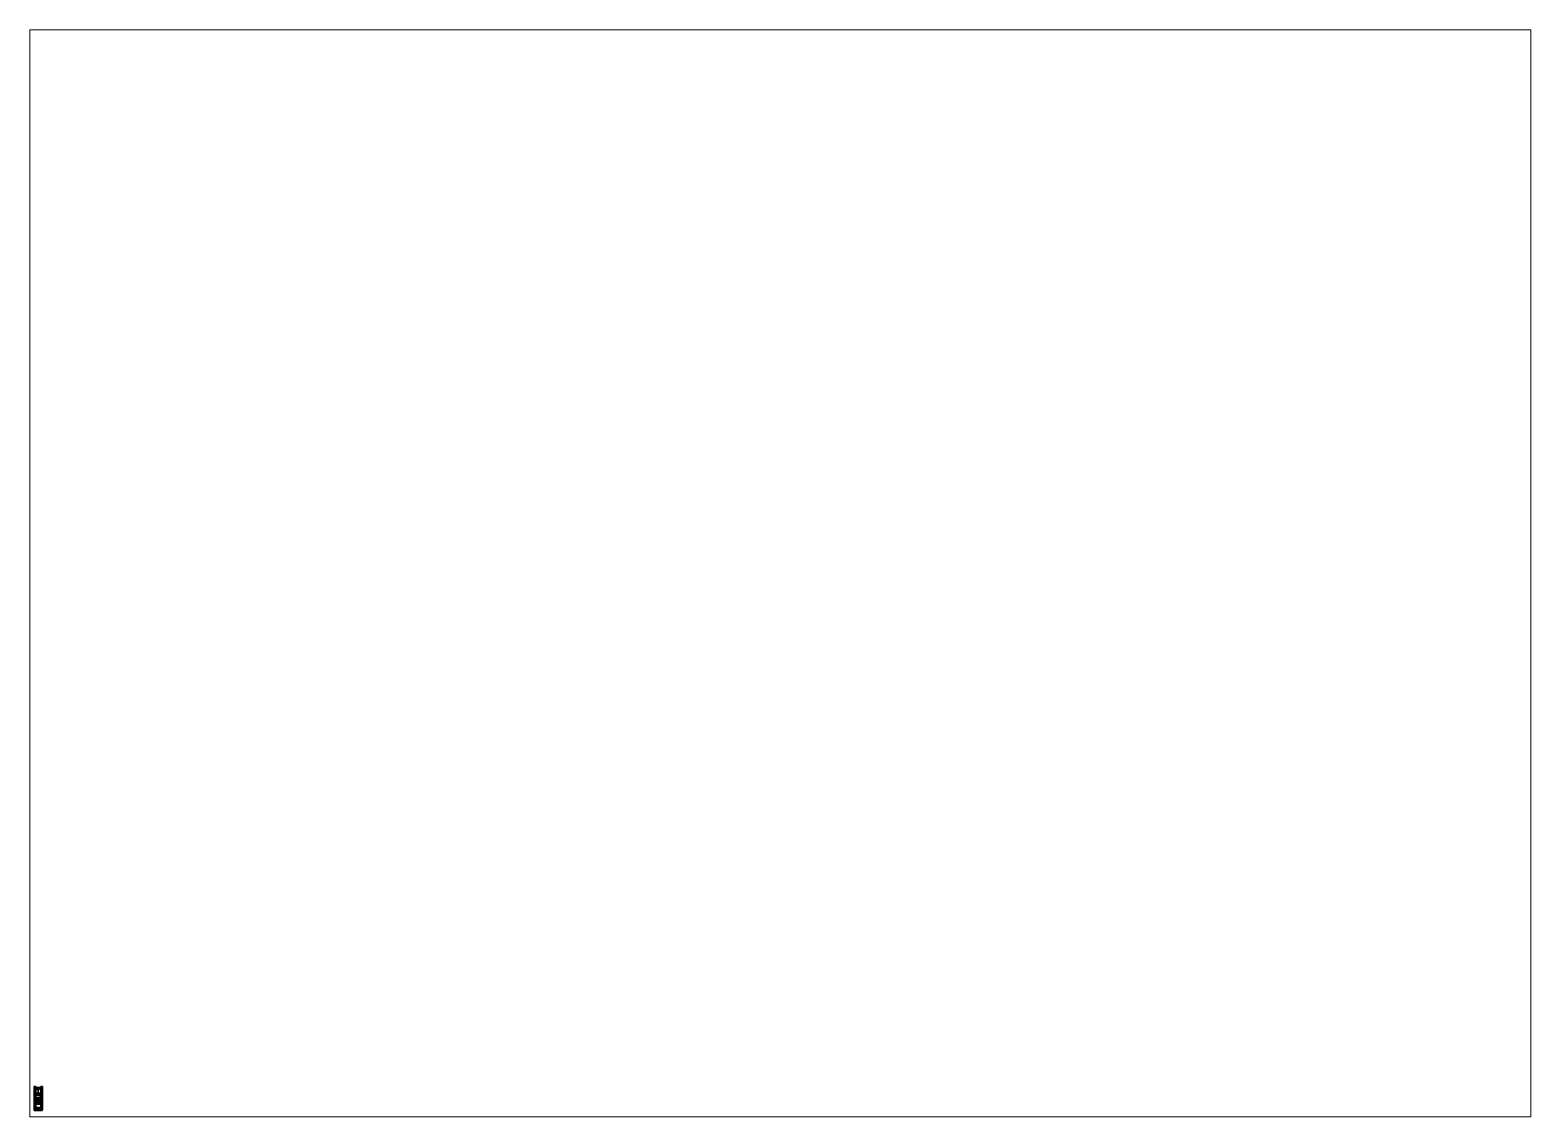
# Paper-space layout 'Layout1' of a CAD drawing. Header units: millimetres. Extents: x 28 to 251, y 20 to 181.
# The model-space entities are those that its viewports show. They can reach past a viewport. Long polylines and large blocks are cut down to what shows.
import ezdxf

# ---------------------------------------------------------------- set-up
doc = ezdxf.new("R2010")
doc.units = ezdxf.units.MM
for name, color, linetype in [('mudguards', 6, 'Continuous'), ('tent', 3, 'Continuous'), ('tracks', 5, 'Continuous'), ('wheels', 2, 'Continuous')]:
    doc.layers.add(name, color=color, linetype=linetype)

msp = doc.modelspace()

# ---------------------------------------------------------------- linework, layer by layer
for points in [[(-1.13, 1.52, 1.07), (-1.13, 1.48, 1.08), (-1.13, 1.37, 1.1), (-1.13, 1.52, 1.1)], [(1.13, 1.52, 1.07), (1.13, 1.48, 1.08), (-1.13, 1.48, 1.08), (-1.13, 1.52, 1.07)], [(-1.13, 1.52, 1.2), (-1.13, -3.4, 1.2), (1.13, -3.4, 1.2), (1.13, 1.52, 1.2)], [(-1.13, 1.52, 1.1), (-1.13, -3.4, 1.1), (-1.13, -3.4, 1.2), (-1.13, 1.52, 1.2)], [(1.13, 1.52, 1.2), (1.13, 1.52, 1.07), (-1.13, 1.52, 1.07), (-1.13, 1.52, 1.2)], [(-1.12, 1.52, 1.2), (-1.13, 1.42, 1.2), (-1.13, 1.42, 1.67), (-1.12, 1.52, 1.67)], [(1.12, 1.52, 1.2), (1.13, 1.42, 1.2), (-1.13, 1.42, 1.2), (-1.12, 1.52, 1.2)], [(-1.12, 1.52, 1.67), (-1.13, 1.42, 1.67), (-1.13, 1.42, 1.88), (-0.98, 1.52, 1.76)], [(-0.98, 1.52, 1.76), (-1.13, 1.42, 1.88), (1.13, 1.42, 1.88), (0.98, 1.52, 1.76)], [(-1.13, 1.37, 1.1), (-1.13, 1.48, 1.08), (1.13, 1.48, 1.08), (1.13, 1.37, 1.1)], [(-1.13, 1.42, 1.67), (-1.13, 1.42, 1.2), (1.13, 1.42, 1.2), (1.13, 1.42, 1.67)], [(-1.13, 1.42, 1.88), (-1.13, 1.42, 1.67), (1.13, 1.42, 1.67), (1.13, 1.42, 1.88)], [(-0.55, 2.76, 0.85), (-1.12, 1.52, 0.85), (-1.12, 1.52, 1.67), (-0.55, 2.76, 1.57)], [(0.55, 2.76, 0.85), (1.12, 1.52, 0.85), (-1.12, 1.52, 0.85), (-0.55, 2.76, 0.85)], [(-0.55, 2.76, 1.57), (-1.12, 1.52, 1.67), (-0.98, 1.52, 1.76), (-0.42, 2.76, 1.66)], [(-1.12, 1.52, 1.07), (-1.12, 1.52, 0.83), (1.12, 1.52, 0.83), (1.12, 1.52, 1.07)], [(1.09, 0.91, 1.42), (1.09, 0.91, 1.2), (-1.09, 0.91, 1.2), (-1.09, 0.91, 1.42)], [(-1.09, 0.91, 1.2), (-1.09, 0.27, 1.2), (-1.09, 0.27, 1.42), (-1.09, 0.91, 1.42)], [(-1.09, 0.91, 1.42), (-1.09, 0.27, 1.42), (1.09, 0.27, 1.42), (1.09, 0.91, 1.42)], [(-1.09, 0.27, 1.2), (-1.09, 0.17, 1.2), (-1.09, 0.17, 1.98), (-1.09, 0.27, 1.95)], [(1.09, 0.27, 1.95), (1.09, 0.27, 1.42), (-1.09, 0.27, 1.42), (-1.09, 0.27, 1.95)], [(-1.09, 0.27, 1.95), (-1.09, 0.17, 1.98), (1.09, 0.17, 1.98), (1.09, 0.27, 1.95)], [(-1.09, 0.17, 1.98), (-1.09, 0.17, 1.2), (1.09, 0.17, 1.2), (1.09, 0.17, 1.98)], [(-1.05, 0.22, 1.96), (-1.06, 0.23, 1.96), (-1.06, 0.23, 2.48), (-1.05, 0.22, 2.49)], [(-1.06, 0.23, 1.96), (-1.06, 0.21, 1.96), (-1.06, 0.21, 2.48), (-1.06, 0.23, 2.48)], [(-1.06, 0.21, 1.96), (-1.05, 0.22, 1.96), (-1.05, 0.22, 2.49), (-1.06, 0.21, 2.48)], [(-0.42, 2.76, 1.66), (-0.98, 1.52, 1.76), (0, 1.52, 1.76), (0, 2.76, 1.66)], [(-0.7, 2.76, 0.4), (-0.7, -3.05, 0.4), (-0.7, -3.05, 0.85), (-0.7, 2.76, 0.85)], [(0.7, 2.76, 0.85), (0.7, 2.76, 0.4), (-0.7, 2.76, 0.4), (-0.7, 2.76, 0.85)], [(0.7, 2.76, 0.4), (0.7, -3.05, 0.4), (-0.7, -3.05, 0.4), (-0.7, 2.76, 0.4)], [(-0.41, 3.07, 1.09), (-0.46, 3.07, 1), (-0.56, 3.07, 1), (-0.61, 3.07, 1.09)], [(-0.46, 3.07, 1.18), (-0.41, 3.07, 1.09), (-0.61, 3.07, 1.09), (-0.56, 3.07, 1.18)], [(-0.55, 3.02, 1.16), (-0.56, 3.07, 1.18), (-0.61, 3.07, 1.09), (-0.6, 3.02, 1.09)], [(-0.6, 3.02, 1.09), (-0.61, 3.07, 1.09), (-0.56, 3.07, 1), (-0.55, 3.02, 1.02)], [(-0.54, 2.98, 1.13), (-0.55, 3.02, 1.16), (-0.6, 3.02, 1.09), (-0.56, 2.98, 1.09)], [(-0.56, 2.98, 1.09), (-0.6, 3.02, 1.09), (-0.55, 3.02, 1.02), (-0.54, 2.98, 1.05)], [(-0.47, 3.02, 1.16), (-0.46, 3.07, 1.18), (-0.56, 3.07, 1.18), (-0.55, 3.02, 1.16)], [(-0.55, 3.02, 1.02), (-0.56, 3.07, 1), (-0.46, 3.07, 1), (-0.47, 3.02, 1.02)], [(-0.51, 2.97, 1.09), (-0.54, 2.98, 1.13), (-0.56, 2.98, 1.09), (-0.51, 2.97, 1.09)], [(-0.51, 2.97, 1.09), (-0.56, 2.98, 1.09), (-0.54, 2.98, 1.05), (-0.51, 2.97, 1.09)], [(-0.42, 3.04, 0.63), (-0.55, 2.76, 0.4), (-0.55, 2.76, 1.57), (-0.42, 2.91, 1.57)], [(0.42, 3.04, 0.63), (0.55, 2.76, 0.4), (-0.55, 2.76, 0.4), (-0.42, 3.04, 0.63)], [(-0.48, 2.98, 1.13), (-0.47, 3.02, 1.16), (-0.55, 3.02, 1.16), (-0.54, 2.98, 1.13)], [(-0.54, 2.98, 1.05), (-0.55, 3.02, 1.02), (-0.47, 3.02, 1.02), (-0.48, 2.98, 1.05)], [(-0.42, 2.91, 1.57), (-0.55, 2.76, 1.57), (-0.42, 2.76, 1.66), (-0.42, 2.87, 1.64)], [(-0.51, 2.97, 1.09), (-0.48, 2.98, 1.13), (-0.54, 2.98, 1.13), (-0.51, 2.97, 1.09)], [(-0.51, 2.97, 1.09), (-0.54, 2.98, 1.05), (-0.48, 2.98, 1.05), (-0.51, 2.97, 1.09)], [(-0.51, 2.97, 1.09), (-0.46, 2.98, 1.09), (-0.48, 2.98, 1.13), (-0.51, 2.97, 1.09)], [(-0.51, 2.97, 1.09), (-0.48, 2.98, 1.05), (-0.46, 2.98, 1.09), (-0.51, 2.97, 1.09)], [(-0.5, 2.89, 0.29), (-0.5, 2.64, 0.29), (-0.5, 2.58, 0.4), (-0.5, 2.93, 0.55)], [(0.5, 2.93, 0.55), (0.5, 2.89, 0.29), (-0.5, 2.89, 0.29), (-0.5, 2.93, 0.55)], [(0.5, 2.89, 0.29), (0.5, 2.64, 0.29), (-0.5, 2.64, 0.29), (-0.5, 2.89, 0.29)], [(-0.5, 2.58, 0.4), (-0.5, 2.64, 0.29), (0.5, 2.64, 0.29), (0.5, 2.58, 0.4)], [(-0.46, 2.98, 1.09), (-0.42, 3.02, 1.09), (-0.47, 3.02, 1.16), (-0.48, 2.98, 1.13)], [(-0.48, 2.98, 1.05), (-0.47, 3.02, 1.02), (-0.42, 3.02, 1.09), (-0.46, 2.98, 1.09)], [(-0.42, 3.02, 1.09), (-0.41, 3.07, 1.09), (-0.46, 3.07, 1.18), (-0.47, 3.02, 1.16)], [(-0.47, 3.02, 1.02), (-0.46, 3.07, 1), (-0.41, 3.07, 1.09), (-0.42, 3.02, 1.09)], [(0.42, 2.91, 1.57), (0.42, 3.04, 0.63), (-0.42, 3.04, 0.63), (-0.42, 2.91, 1.57)], [(0.42, 2.87, 1.64), (0.42, 2.91, 1.57), (-0.42, 2.91, 1.57), (-0.42, 2.87, 1.64)], [(-0.42, 2.87, 1.64), (-0.42, 2.76, 1.66), (0.42, 2.76, 1.66), (0.42, 2.87, 1.64)], [(0, 2.76, 1.66), (0, 1.52, 1.76), (0.98, 1.52, 1.76), (0.42, 2.76, 1.66)], [(0, 1.42, 1.68), (0, 1.17, 1.6), (0, 1.3, 1.87), (0, 1.42, 1.88)], [(0, 1.42, 1.88), (0, 1.3, 1.87), (1, 1.3, 1.87), (1, 1.42, 1.88)], [(1, 1.42, 1.68), (1, 1.17, 1.6), (0, 1.17, 1.6), (0, 1.42, 1.68)], [(0, 1.3, 1.87), (0, 1.17, 1.6), (1, 1.17, 1.6), (1, 1.3, 1.87)], [(1, 0, -2.86), (1, 0, -3.86), (0, 0, -3.86), (0, 0, -2.86)], [(1, 0, -3.86), (1, -1, -3.86), (0, -1, -3.86), (0, 0, -3.86)], [(0, 0, -3.86), (0, -1, -3.86), (0, -1, -2.86), (0, 0, -2.86)], [(0, 0, -2.86), (0, -1, -2.86), (1, -1, -2.86), (1, 0, -2.86)], [(0.28, 1.19, 1.98), (0.17, 1.02, 1.88), (0.17, 1, 1.91), (0.28, 1.17, 2.01)], [(0.28, 1.19, 1.98), (0.51, 0.84, 1.78), (0.28, 0.84, 1.78), (0.17, 1.02, 1.88)], [(0.17, 1, 1.91), (0.28, 0.83, 1.81), (0.51, 0.83, 1.81), (0.28, 1.17, 2.01)], [(0.17, 1.02, 1.88), (0.28, 0.84, 1.78), (0.28, 0.83, 1.81), (0.17, 1, 1.91)], [(0.51, 1.19, 1.98), (0.28, 1.19, 1.98), (0.28, 1.17, 2.01), (0.51, 1.17, 2.01)], [(0.51, 1.19, 1.98), (0.63, 1.02, 1.88), (0.51, 0.84, 1.78), (0.28, 1.19, 1.98)], [(0.28, 1.17, 2.01), (0.51, 0.83, 1.81), (0.63, 1, 1.91), (0.51, 1.17, 2.01)], [(0.28, 0.84, 1.78), (0.51, 0.84, 1.78), (0.51, 0.83, 1.81), (0.28, 0.83, 1.81)], [(0.4, 1.44, 1.19), (0.38, 1.42, 1.18), (0.38, 1.02, 1.88), (0.4, 1.03, 1.89)], [(0.38, 1.42, 1.18), (0.4, 1.4, 1.17), (0.4, 1, 1.87), (0.38, 1.02, 1.88)], [(0.42, 1.42, 1.18), (0.4, 1.44, 1.19), (0.4, 1.03, 1.89), (0.42, 1.02, 1.88)], [(0.4, 1.4, 1.17), (0.42, 1.42, 1.18), (0.42, 1.02, 1.88), (0.4, 1, 1.87)], [(0.42, 3.02, 1.09), (0.41, 3.07, 1.09), (0.46, 3.07, 1), (0.47, 3.02, 1.02)], [(0.47, 3.02, 1.16), (0.46, 3.07, 1.18), (0.41, 3.07, 1.09), (0.42, 3.02, 1.09)], [(0.56, 3.07, 1.18), (0.61, 3.07, 1.09), (0.41, 3.07, 1.09), (0.46, 3.07, 1.18)], [(0.61, 3.07, 1.09), (0.56, 3.07, 1), (0.46, 3.07, 1), (0.41, 3.07, 1.09)], [(0.55, 2.76, 1.57), (0.55, 2.76, 0.4), (0.42, 3.04, 0.63), (0.42, 2.91, 1.57)], [(0.46, 2.98, 1.09), (0.42, 3.02, 1.09), (0.47, 3.02, 1.02), (0.48, 2.98, 1.05)], [(0.48, 2.98, 1.13), (0.47, 3.02, 1.16), (0.42, 3.02, 1.09), (0.46, 2.98, 1.09)], [(0.42, 2.76, 1.66), (0.55, 2.76, 1.57), (0.42, 2.91, 1.57), (0.42, 2.87, 1.64)], [(0.98, 1.52, 1.76), (1.12, 1.52, 1.67), (0.55, 2.76, 1.57), (0.42, 2.76, 1.66)], [(0.47, 3.02, 1.02), (0.46, 3.07, 1), (0.56, 3.07, 1), (0.55, 3.02, 1.02)], [(0.55, 3.02, 1.16), (0.56, 3.07, 1.18), (0.46, 3.07, 1.18), (0.47, 3.02, 1.16)], [(0.51, 2.97, 1.09), (0.46, 2.98, 1.09), (0.48, 2.98, 1.05), (0.51, 2.97, 1.09)], [(0.51, 2.97, 1.09), (0.48, 2.98, 1.13), (0.46, 2.98, 1.09), (0.51, 2.97, 1.09)], [(0.48, 2.98, 1.05), (0.47, 3.02, 1.02), (0.55, 3.02, 1.02), (0.54, 2.98, 1.05)], [(0.54, 2.98, 1.13), (0.55, 3.02, 1.16), (0.47, 3.02, 1.16), (0.48, 2.98, 1.13)], [(0.51, 2.97, 1.09), (0.48, 2.98, 1.05), (0.54, 2.98, 1.05), (0.51, 2.97, 1.09)], [(0.51, 2.97, 1.09), (0.54, 2.98, 1.13), (0.48, 2.98, 1.13), (0.51, 2.97, 1.09)], [(0.5, 2.58, 0.4), (0.5, 2.64, 0.29), (0.5, 2.89, 0.29), (0.5, 2.93, 0.55)], [(0.51, 2.97, 1.09), (0.54, 2.98, 1.05), (0.56, 2.98, 1.09), (0.51, 2.97, 1.09)], [(0.51, 2.97, 1.09), (0.56, 2.98, 1.09), (0.54, 2.98, 1.13), (0.51, 2.97, 1.09)], [(0.63, 1.02, 1.88), (0.51, 1.19, 1.98), (0.51, 1.17, 2.01), (0.63, 1, 1.91)], [(0.51, 0.84, 1.78), (0.63, 1.02, 1.88), (0.63, 1, 1.91), (0.51, 0.83, 1.81)], [(0.54, 2.98, 1.05), (0.55, 3.02, 1.02), (0.6, 3.02, 1.09), (0.56, 2.98, 1.09)], [(0.56, 2.98, 1.09), (0.6, 3.02, 1.09), (0.55, 3.02, 1.16), (0.54, 2.98, 1.13)], [(0.55, 3.02, 1.02), (0.56, 3.07, 1), (0.61, 3.07, 1.09), (0.6, 3.02, 1.09)], [(0.6, 3.02, 1.09), (0.61, 3.07, 1.09), (0.56, 3.07, 1.18), (0.55, 3.02, 1.16)], [(1.12, 1.52, 1.67), (1.12, 1.52, 0.85), (0.55, 2.76, 0.85), (0.55, 2.76, 1.57)], [(0.7, -3.05, 0.85), (0.7, -3.05, 0.4), (0.7, 2.76, 0.4), (0.7, 2.76, 0.85)], [(1.13, 1.42, 1.88), (1.13, 1.42, 1.67), (1.12, 1.52, 1.67), (0.98, 1.52, 1.76)], [(1, 1.3, 1.87), (1, 1.17, 1.6), (1, 1.42, 1.68), (1, 1.42, 1.88)], [(1, -1, -2.86), (1, -1, -3.86), (1, 0, -3.86), (1, 0, -2.86)], [(1.05, 0.23, 1.96), (1.05, 0.21, 1.96), (1.05, 0.21, 2.5), (1.05, 0.23, 2.5)], [(1.07, 0.22, 1.96), (1.05, 0.23, 1.96), (1.05, 0.23, 2.5), (1.07, 0.22, 2.49)], [(1.05, 0.21, 1.96), (1.07, 0.22, 1.96), (1.07, 0.22, 2.49), (1.05, 0.21, 2.5)], [(1.09, 0.27, 1.42), (1.09, 0.27, 1.2), (1.09, 0.91, 1.2), (1.09, 0.91, 1.42)], [(1.09, 0.17, 1.98), (1.09, 0.17, 1.2), (1.09, 0.27, 1.2), (1.09, 0.27, 1.95)], [(1.13, 1.42, 1.67), (1.13, 1.42, 1.2), (1.12, 1.52, 1.2), (1.12, 1.52, 1.67)], [(1.13, 1.37, 1.1), (1.13, 1.48, 1.08), (1.13, 1.52, 1.07), (1.13, 1.52, 1.1)], [(1.13, -3.4, 1.2), (1.13, -3.4, 1.1), (1.13, 1.52, 1.1), (1.13, 1.52, 1.2)], [(-1.13, -2.72, 1.08), (-1.13, -2.96, 0.99), (-1.13, -2.85, 1.1), (-1.13, -2.5, 1.1)], [(1.13, -2.5, 1.1), (1.13, -2.72, 1.08), (-1.13, -2.72, 1.08), (-1.13, -2.5, 1.1)], [(1.13, -2.72, 1.08), (1.13, -2.96, 0.99), (-1.13, -2.96, 0.99), (-1.13, -2.72, 1.08)], [(-1.13, -3.1, 0.85), (-1.13, -3.3, 0.85), (-1.13, -3.4, 1.1), (-1.13, -2.85, 1.1)], [(1.13, -2.96, 0.99), (1.13, -3.1, 0.85), (-1.13, -3.1, 0.85), (-1.13, -2.96, 0.99)], [(1.13, -3.1, 0.85), (1.13, -3.3, 0.85), (-1.13, -3.3, 0.85), (-1.13, -3.1, 0.85)], [(-1.13, -3.4, 1.1), (-1.13, -3.3, 0.85), (1.13, -3.3, 0.85), (1.13, -3.4, 1.1)], [(-1.13, -3.4, 1.2), (-1.13, -3.4, 1.1), (1.13, -3.4, 1.1), (1.13, -3.4, 1.2)], [(-1.09, -0.26, 1.2), (-1.09, -0.71, 1.2), (-1.09, -0.71, 1.51), (-1.09, -0.26, 1.51)], [(1.09, -0.26, 1.51), (1.09, -0.26, 1.2), (-1.09, -0.26, 1.2), (-1.09, -0.26, 1.51)], [(-1.09, -0.26, 1.51), (-1.09, -0.71, 1.51), (1.09, -0.71, 1.51), (1.09, -0.26, 1.51)], [(-1.09, -0.71, 1.2), (-1.09, -0.81, 1.2), (-1.09, -0.81, 1.98), (-1.09, -0.71, 1.95)], [(1.09, -0.71, 1.95), (1.09, -0.71, 1.51), (-1.09, -0.71, 1.51), (-1.09, -0.71, 1.95)], [(-1.09, -0.71, 1.95), (-1.09, -0.81, 1.98), (1.09, -0.81, 1.98), (1.09, -0.71, 1.95)], [(-1.09, -0.81, 1.98), (-1.09, -0.81, 1.2), (1.09, -0.81, 1.2), (1.09, -0.81, 1.98)], [(-1.09, -1.31, 1.2), (-1.09, -1.57, 1.2), (-1.09, -1.57, 1.51), (-1.09, -1.31, 1.51)], [(-1.09, -1.31, 1.51), (-1.09, -1.57, 1.51), (1.09, -1.57, 1.51), (1.09, -1.31, 1.51)], [(1.09, -1.31, 1.51), (1.09, -1.31, 1.2), (-1.09, -1.31, 1.2), (-1.09, -1.31, 1.51)], [(-1.09, -1.57, 1.2), (-1.09, -1.67, 1.2), (-1.09, -1.67, 1.98), (-1.09, -1.57, 1.95)], [(-1.09, -1.57, 1.95), (-1.09, -1.67, 1.98), (1.09, -1.67, 1.98), (1.09, -1.57, 1.95)], [(1.09, -1.57, 1.95), (1.09, -1.57, 1.51), (-1.09, -1.57, 1.52), (-1.09, -1.57, 1.95)], [(-1.09, -1.67, 1.98), (-1.09, -1.67, 1.2), (1.09, -1.67, 1.2), (1.09, -1.67, 1.98)], [(-0.7, -3.05, 0.85), (-0.7, -3.05, 0.4), (0.7, -3.05, 0.4), (0.7, -3.05, 0.85)], [(-0.04, -3.32, 0.49), (0.04, -3.32, 0.49), (0.04, -3.05, 0.49), (-0.04, -3.05, 0.49)], [(0.04, -3.05, 0.49), (0.04, -3.32, 0.49), (-0.04, -3.32, 0.49), (-0.04, -3.05, 0.49)], [(0.04, -3.05, 0.63), (0.04, -3.32, 0.63), (-0.04, -3.32, 0.63), (-0.04, -3.05, 0.63)], [(-0.04, -3.32, 0.63), (0.04, -3.32, 0.63), (0.04, -3.05, 0.63), (-0.04, -3.05, 0.63)], [(0, -3.21, 0.39), (-0.02, -3.23, 0.39), (-0.02, -3.23, 0.72), (0, -3.21, 0.74)], [(-0.02, -3.33, 0.72), (0, -3.33, 0.74), (0, -3.21, 0.74), (-0.02, -3.23, 0.72)], [(-0.02, -3.23, 0.39), (0, -3.25, 0.39), (0.02, -3.23, 0.39), (0, -3.21, 0.39)], [(-0.02, -3.23, 0.39), (0, -3.25, 0.39), (0, -3.25, 0.7), (-0.02, -3.23, 0.72)], [(0, -3.33, 0.7), (-0.02, -3.33, 0.72), (-0.02, -3.23, 0.72), (0, -3.25, 0.7)], [(0, -3.33, 0.7), (0.02, -3.33, 0.72), (0, -3.33, 0.74), (-0.02, -3.33, 0.72)], [(0, -1, -2.86), (0, -1, -3.86), (1, -1, -3.86), (1, -1, -2.86)], [(0.02, -3.23, 0.39), (0, -3.21, 0.39), (0, -3.21, 0.74), (0.02, -3.23, 0.72)], [(0, -3.33, 0.74), (0.02, -3.33, 0.72), (0.02, -3.23, 0.72), (0, -3.21, 0.74)], [(0, -3.25, 0.39), (0.02, -3.23, 0.39), (0.02, -3.23, 0.72), (0, -3.25, 0.7)], [(0.02, -3.33, 0.72), (0, -3.33, 0.7), (0, -3.25, 0.7), (0.02, -3.23, 0.72)], [(1.09, -0.71, 1.51), (1.09, -0.71, 1.2), (1.09, -0.26, 1.2), (1.09, -0.26, 1.51)], [(1.09, -0.81, 1.98), (1.09, -0.81, 1.2), (1.09, -0.71, 1.2), (1.09, -0.71, 1.95)], [(1.09, -1.57, 1.51), (1.09, -1.57, 1.2), (1.09, -1.31, 1.2), (1.09, -1.31, 1.51)], [(1.09, -1.67, 1.98), (1.09, -1.67, 1.2), (1.09, -1.57, 1.2), (1.09, -1.57, 1.95)], [(1.13, -2.85, 1.1), (1.13, -2.96, 0.99), (1.13, -2.72, 1.08), (1.13, -2.5, 1.1)], [(1.13, -3.4, 1.1), (1.13, -3.3, 0.85), (1.13, -3.1, 0.85), (1.13, -2.85, 1.1)]]:
    msp.add_3dface(points)
at = {"color": 1}
for points in [[(-1.13, -3.4, 1.24), (-1.13, -3.4, 1.2), (-1.13, 1.42, 1.2), (-1.13, 1.42, 1.24)], [(-1.13, 1.42, 1.2), (-1.13, -3.4, 1.2), (-1.13, -3.4, 1.24), (-1.13, 1.42, 1.24)], [(-1.13, 1.42, 1.24), (-1.13, 1.32, 1.24), (-1.13, 1.32, 1.88), (-1.13, 1.42, 1.88)], [(-1.13, 1.32, 1.88), (-1.13, 1.32, 1.24), (-1.13, 1.42, 1.24), (-1.13, 1.42, 1.88)], [(-1.13, 0.73, 1.24), (-1.13, 0.67, 1.24), (-1.13, 0.67, 1.75), (-1.13, 0.73, 1.75)], [(-1.13, 0.67, 1.75), (-1.13, 0.67, 1.24), (-1.13, 0.73, 1.24), (-1.13, 0.73, 1.75)], [(-1.13, 0.73, 1.75), (-1.13, 0.67, 1.75), (-1.13, 0.67, 1.82), (-1.13, 0.71, 1.8)], [(-1.13, 0.67, 1.82), (-1.13, 0.67, 1.75), (-1.13, 0.73, 1.75), (-1.13, 0.71, 1.8)], [(-1.13, 0.18, 1.82), (-1.13, 0.18, 1.24), (-1.13, 0.67, 1.24), (-1.13, 0.67, 1.82)], [(-1.13, 0.67, 1.24), (-1.13, 0.18, 1.24), (-1.13, 0.18, 1.82), (-1.13, 0.67, 1.82)], [(-1.13, 0.12, 1.75), (-1.13, 0.12, 1.24), (-1.13, 0.18, 1.24), (-1.13, 0.18, 1.75)], [(-1.13, 0.18, 1.24), (-1.13, 0.12, 1.24), (-1.13, 0.12, 1.75), (-1.13, 0.18, 1.75)], [(-1.13, 0.18, 1.75), (-1.13, 0.12, 1.75), (-1.13, 0.14, 1.8), (-1.13, 0.18, 1.82)], [(-1.13, 0.14, 1.8), (-1.13, 0.12, 1.75), (-1.13, 0.18, 1.75), (-1.13, 0.18, 1.82)], [(1.13, 1.42, 1.2), (1.13, -3.4, 1.2), (1.13, -3.4, 1.24), (1.13, 1.42, 1.24)], [(1.13, -3.4, 1.24), (1.13, -3.4, 1.2), (1.13, 1.42, 1.2), (1.13, 1.42, 1.24)], [(1.13, 1.42, 1.24), (1.13, 1.32, 1.24), (1.13, 1.32, 1.88), (1.13, 1.42, 1.88)], [(1.13, 1.32, 1.88), (1.13, 1.32, 1.24), (1.13, 1.42, 1.24), (1.13, 1.42, 1.88)], [(1.13, 0.67, 1.75), (1.13, 0.67, 1.24), (1.13, 0.73, 1.24), (1.13, 0.73, 1.75)], [(1.13, 0.73, 1.24), (1.13, 0.67, 1.24), (1.13, 0.67, 1.75), (1.13, 0.73, 1.75)], [(1.13, 0.67, 1.82), (1.13, 0.67, 1.75), (1.13, 0.73, 1.75), (1.13, 0.71, 1.8)], [(1.13, 0.73, 1.75), (1.13, 0.67, 1.75), (1.13, 0.67, 1.82), (1.13, 0.71, 1.8)], [(1.13, 0.67, 1.24), (1.13, 0.18, 1.24), (1.13, 0.18, 1.82), (1.13, 0.67, 1.82)], [(1.13, 0.18, 1.82), (1.13, 0.18, 1.24), (1.13, 0.67, 1.24), (1.13, 0.67, 1.82)], [(1.13, 0.18, 1.24), (1.13, 0.12, 1.24), (1.13, 0.12, 1.75), (1.13, 0.18, 1.75)], [(1.13, 0.12, 1.75), (1.13, 0.12, 1.24), (1.13, 0.18, 1.24), (1.13, 0.18, 1.75)], [(1.13, 0.14, 1.8), (1.13, 0.12, 1.75), (1.13, 0.18, 1.75), (1.13, 0.18, 1.82)], [(1.13, 0.18, 1.75), (1.13, 0.12, 1.75), (1.13, 0.14, 1.8), (1.13, 0.18, 1.82)], [(-1.13, -0.41, 1.24), (-1.13, -0.47, 1.24), (-1.13, -0.47, 1.75), (-1.13, -0.41, 1.75)], [(-1.13, -0.47, 1.75), (-1.13, -0.47, 1.24), (-1.13, -0.41, 1.24), (-1.13, -0.41, 1.75)], [(-1.13, -0.41, 1.75), (-1.13, -0.47, 1.75), (-1.13, -0.47, 1.82), (-1.13, -0.43, 1.8)], [(-1.13, -0.47, 1.82), (-1.13, -0.47, 1.75), (-1.13, -0.41, 1.75), (-1.13, -0.43, 1.8)], [(-1.13, -0.89, 1.82), (-1.13, -0.89, 1.24), (-1.13, -0.47, 1.24), (-1.13, -0.47, 1.82)], [(-1.13, -0.47, 1.24), (-1.13, -0.89, 1.24), (-1.13, -0.89, 1.82), (-1.13, -0.47, 1.82)], [(-1.13, -0.89, 1.24), (-1.13, -0.95, 1.24), (-1.13, -0.95, 1.75), (-1.13, -0.89, 1.75)], [(-1.13, -0.95, 1.75), (-1.13, -0.95, 1.24), (-1.13, -0.89, 1.24), (-1.13, -0.89, 1.75)], [(-1.13, -0.89, 1.75), (-1.13, -0.95, 1.75), (-1.13, -0.93, 1.8), (-1.13, -0.89, 1.82)], [(-1.13, -0.93, 1.8), (-1.13, -0.95, 1.75), (-1.13, -0.89, 1.75), (-1.13, -0.89, 1.82)], [(-1.13, -1.47, 1.24), (-1.13, -1.53, 1.24), (-1.13, -1.53, 1.75), (-1.13, -1.47, 1.75)], [(-1.13, -1.53, 1.75), (-1.13, -1.53, 1.24), (-1.13, -1.47, 1.24), (-1.13, -1.47, 1.75)], [(-1.13, -1.47, 1.75), (-1.13, -1.53, 1.75), (-1.13, -1.53, 1.82), (-1.13, -1.49, 1.8)], [(-1.13, -1.53, 1.82), (-1.13, -1.53, 1.75), (-1.13, -1.47, 1.75), (-1.13, -1.49, 1.8)], [(-1.13, -3.4, 1.82), (-1.13, -3.4, 1.24), (-1.13, -1.53, 1.24), (-1.13, -1.53, 1.82)], [(-1.13, -1.53, 1.24), (-1.13, -3.4, 1.24), (-1.13, -3.4, 1.82), (-1.13, -1.53, 1.82)], [(1.13, -3.4, 1.82), (1.13, -3.4, 1.2), (-1.13, -3.4, 1.2), (-1.13, -3.4, 1.82)], [(-1.13, -3.4, 1.2), (1.13, -3.4, 1.2), (1.13, -3.4, 1.82), (-1.13, -3.4, 1.82)], [(1.13, -0.47, 1.82), (1.13, -0.47, 1.75), (1.13, -0.41, 1.75), (1.13, -0.43, 1.8)], [(1.13, -0.41, 1.75), (1.13, -0.47, 1.75), (1.13, -0.47, 1.82), (1.13, -0.43, 1.8)], [(1.13, -0.47, 1.75), (1.13, -0.47, 1.24), (1.13, -0.41, 1.24), (1.13, -0.41, 1.75)], [(1.13, -0.41, 1.24), (1.13, -0.47, 1.24), (1.13, -0.47, 1.75), (1.13, -0.41, 1.75)], [(1.13, -0.47, 1.24), (1.13, -0.89, 1.24), (1.13, -0.89, 1.82), (1.13, -0.47, 1.82)], [(1.13, -0.89, 1.82), (1.13, -0.89, 1.24), (1.13, -0.47, 1.24), (1.13, -0.47, 1.82)], [(1.13, -0.95, 1.75), (1.13, -0.95, 1.24), (1.13, -0.89, 1.24), (1.13, -0.89, 1.75)], [(1.13, -0.89, 1.24), (1.13, -0.95, 1.24), (1.13, -0.95, 1.75), (1.13, -0.89, 1.75)], [(1.13, -0.93, 1.8), (1.13, -0.95, 1.75), (1.13, -0.89, 1.75), (1.13, -0.89, 1.82)], [(1.13, -0.89, 1.75), (1.13, -0.95, 1.75), (1.13, -0.93, 1.8), (1.13, -0.89, 1.82)], [(1.13, -1.53, 1.75), (1.13, -1.53, 1.24), (1.13, -1.47, 1.24), (1.13, -1.47, 1.75)], [(1.13, -1.47, 1.24), (1.13, -1.53, 1.24), (1.13, -1.53, 1.75), (1.13, -1.47, 1.75)], [(1.13, -1.53, 1.82), (1.13, -1.53, 1.75), (1.13, -1.47, 1.75), (1.13, -1.49, 1.8)], [(1.13, -1.47, 1.75), (1.13, -1.53, 1.75), (1.13, -1.53, 1.82), (1.13, -1.49, 1.8)], [(1.13, -1.53, 1.24), (1.13, -3.4, 1.24), (1.13, -3.4, 1.82), (1.13, -1.53, 1.82)], [(1.13, -3.4, 1.82), (1.13, -3.4, 1.24), (1.13, -1.53, 1.24), (1.13, -1.53, 1.82)]]:
    msp.add_3dface(points, dxfattribs=at)
at = {"layer": 'mudguards'}
for points in [[(-0.7, 3.4, 0.64), (-0.7, 3.2, 1), (-1.2, 3.2, 1), (-1.2, 3.4, 0.64)], [(-1.2, 3.2, 1), (-0.7, 3.2, 1), (-0.7, 3.4, 0.64), (-1.2, 3.4, 0.64)], [(-1.2, 3, 1.14), (-0.7, 3, 1.14), (-0.7, 3.2, 1), (-1.2, 3.2, 1)], [(-0.7, 3.2, 1), (-0.7, 3, 1.14), (-1.2, 3, 1.14), (-1.2, 3.2, 1)], [(-0.7, 3, 1.14), (-0.7, 2.7, 1.21), (-1.2, 2.7, 1.21), (-1.2, 3, 1.14)], [(-1.2, 2.7, 1.21), (-0.7, 2.7, 1.21), (-0.7, 3, 1.14), (-1.2, 3, 1.14)], [(-1.2, 2.4, 1.12), (-0.7, 2.4, 1.12), (-0.7, 2.7, 1.21), (-1.2, 2.7, 1.21)], [(-0.7, 2.7, 1.21), (-0.7, 2.4, 1.12), (-1.2, 2.4, 1.12), (-1.2, 2.7, 1.21)], [(-0.7, 2.4, 1.12), (-0.7, 2.2, 0.97), (-1.2, 2.2, 0.97), (-1.2, 2.4, 1.12)], [(-1.2, 2.2, 0.97), (-0.7, 2.2, 0.97), (-0.7, 2.4, 1.12), (-1.2, 2.4, 1.12)], [(-0.7, 2.2, 0.97), (-0.7, 2.09, 0.82), (-1.2, 2.09, 0.82), (-1.2, 2.2, 0.97)], [(-1.2, 2.09, 0.82), (-0.7, 2.09, 0.82), (-0.7, 2.2, 0.97), (-1.2, 2.2, 0.97)], [(-0.7, 2.09, 0.82), (-0.7, 2.04, 0.48), (-1.2, 2.04, 0.48), (-1.2, 2.09, 0.82)], [(-1.2, 2.04, 0.48), (-0.7, 2.04, 0.48), (-0.7, 2.09, 0.82), (-1.2, 2.09, 0.82)], [(-0.7, 2.04, 0.48), (-0.7, 1.84, 0.48), (-1.2, 1.84, 0.48), (-1.2, 2.04, 0.48)], [(-1.2, 1.84, 0.48), (-0.7, 1.84, 0.48), (-0.7, 2.04, 0.48), (-1.2, 2.04, 0.48)], [(-0.7, 1.84, 0.48), (-0.7, 1.75, 0.84), (-1.2, 1.75, 0.84), (-1.2, 1.84, 0.48)], [(-1.2, 1.75, 0.84), (-0.7, 1.75, 0.84), (-0.7, 1.84, 0.48), (-1.2, 1.84, 0.48)], [(-1.2, 1.67, 0.97), (-0.7, 1.67, 0.97), (-0.7, 1.75, 0.84), (-1.2, 1.75, 0.84)], [(-0.7, 1.75, 0.84), (-0.7, 1.67, 0.97), (-1.2, 1.67, 0.97), (-1.2, 1.75, 0.84)], [(-0.7, 1.67, 0.97), (-0.7, 1.52, 1.07), (-1.2, 1.52, 1.07), (-1.2, 1.67, 0.97)], [(-1.2, 1.52, 1.07), (-0.7, 1.52, 1.07), (-0.7, 1.67, 0.97), (-1.2, 1.67, 0.97)], [(-0.7, 1.52, 1.07), (-0.7, 1.48, 1.08), (-1.2, 1.48, 1.08), (-1.2, 1.52, 1.07)], [(-1.2, 1.48, 1.08), (-0.7, 1.48, 1.08), (-0.7, 1.52, 1.07), (-1.2, 1.52, 1.07)], [(-1.2, 1.37, 1.1), (-0.7, 1.37, 1.1), (-0.7, 1.48, 1.08), (-1.2, 1.48, 1.08)], [(-0.7, 1.48, 1.08), (-0.7, 1.37, 1.1), (-1.2, 1.37, 1.1), (-1.2, 1.48, 1.08)], [(-0.7, 1.37, 1.1), (-0.7, -2.5, 1.1), (-1.2, -2.5, 1.1), (-1.2, 1.37, 1.1)], [(-1.2, -2.5, 1.1), (-0.7, -2.5, 1.1), (-0.7, 1.37, 1.1), (-1.2, 1.37, 1.1)], [(-1.13, 1.42, 1.88), (-1.13, 1.24, 2.39), (1.13, 1.24, 2.39), (1.13, 1.42, 1.88)], [(1.13, 1.24, 2.39), (-1.13, 1.24, 2.39), (-1.13, 1.42, 1.88), (1.13, 1.42, 1.88)], [(-0.7, 3.2, 1), (-0.7, 3, 1.14), (-0.7, 3, 0.77), (-0.7, 3.33, 0.77)], [(-0.7, 3, 0.77), (-0.7, 3, 1.14), (-0.7, 3.2, 1), (-0.7, 3.33, 0.77)], [(-0.53, 2.57, 0.86), (-0.7, 2.41, 0.86), (-0.7, 3.02, 0.86), (-0.42, 3.02, 0.86)], [(-0.7, 3.02, 0.86), (-0.7, 2.41, 0.86), (-0.53, 2.57, 0.86), (-0.42, 3.02, 0.86)], [(-0.7, 3, 1.14), (-0.7, 2.7, 1.21), (-0.7, 2.7, 0.77), (-0.7, 3, 0.77)], [(-0.7, 2.7, 0.77), (-0.7, 2.7, 1.21), (-0.7, 3, 1.14), (-0.7, 3, 0.77)], [(-0.7, 2.4, 0.77), (-0.7, 2.4, 1.12), (-0.7, 2.7, 1.21), (-0.7, 2.7, 0.77)], [(-0.7, 2.7, 1.21), (-0.7, 2.4, 1.12), (-0.7, 2.4, 0.77), (-0.7, 2.7, 0.77)], [(-0.7, 2.4, 1.12), (-0.7, 2.2, 0.97), (-0.7, 2.2, 0.77), (-0.7, 2.4, 0.77)], [(-0.7, 2.2, 0.77), (-0.7, 2.2, 0.97), (-0.7, 2.4, 1.12), (-0.7, 2.4, 0.77)], [(-0.7, 2.08, 0.77), (-0.7, 2.09, 0.82), (-0.7, 2.2, 0.97), (-0.7, 2.2, 0.77)], [(-0.7, 2.2, 0.97), (-0.7, 2.09, 0.82), (-0.7, 2.08, 0.77), (-0.7, 2.2, 0.77)], [(-0.7, 1.75, 0.84), (-0.7, -2.96, 0.85), (-0.7, -2.96, 0.99), (-0.7, 1.67, 0.97)], [(-0.7, 1.67, 0.97), (-0.7, -2.96, 0.99), (-0.7, -2.72, 1.08), (-0.7, 1.52, 1.07)], [(-0.7, 1.52, 1.07), (-0.7, 1.37, 1.07), (-0.7, 1.37, 1.1), (-0.7, 1.48, 1.08)], [(-0.7, 1.37, 1.07), (-0.7, -2.72, 1.08), (-0.7, -2.5, 1.1), (-0.7, 1.37, 1.1)], [(0.42, 3.02, 0.86), (0.53, 2.57, 0.86), (0.7, 2.41, 0.86), (0.7, 3.02, 0.86)], [(0.7, 2.41, 0.86), (0.53, 2.57, 0.86), (0.42, 3.02, 0.86), (0.7, 3.02, 0.86)], [(0.7, 3.2, 1), (1.2, 3.2, 1), (1.2, 3.4, 0.64), (0.7, 3.4, 0.64)], [(1.2, 3.4, 0.64), (1.2, 3.2, 1), (0.7, 3.2, 1), (0.7, 3.4, 0.64)], [(0.7, 3, 0.77), (0.7, 3, 1.14), (0.7, 3.2, 1), (0.7, 3.33, 0.77)], [(0.7, 3.2, 1), (0.7, 3, 1.14), (0.7, 3, 0.77), (0.7, 3.33, 0.77)], [(1.2, 3.2, 1), (1.2, 3, 1.14), (0.7, 3, 1.14), (0.7, 3.2, 1)], [(0.7, 3, 1.14), (1.2, 3, 1.14), (1.2, 3.2, 1), (0.7, 3.2, 1)], [(0.7, 2.7, 1.21), (1.2, 2.7, 1.21), (1.2, 3, 1.14), (0.7, 3, 1.14)], [(1.2, 3, 1.14), (1.2, 2.7, 1.21), (0.7, 2.7, 1.21), (0.7, 3, 1.14)], [(0.7, 2.7, 0.77), (0.7, 2.7, 1.21), (0.7, 3, 1.14), (0.7, 3, 0.77)], [(0.7, 3, 1.14), (0.7, 2.7, 1.21), (0.7, 2.7, 0.77), (0.7, 3, 0.77)], [(1.2, 2.7, 1.21), (1.2, 2.4, 1.12), (0.7, 2.4, 1.12), (0.7, 2.7, 1.21)], [(0.7, 2.4, 1.12), (1.2, 2.4, 1.12), (1.2, 2.7, 1.21), (0.7, 2.7, 1.21)], [(0.7, 2.7, 1.21), (0.7, 2.4, 1.12), (0.7, 2.4, 0.77), (0.7, 2.7, 0.77)], [(0.7, 2.4, 0.77), (0.7, 2.4, 1.12), (0.7, 2.7, 1.21), (0.7, 2.7, 0.77)], [(1.2, 2.4, 1.12), (1.2, 2.2, 0.97), (0.7, 2.2, 0.97), (0.7, 2.4, 1.12)], [(0.7, 2.2, 0.97), (1.2, 2.2, 0.97), (1.2, 2.4, 1.12), (0.7, 2.4, 1.12)], [(0.7, 2.2, 0.77), (0.7, 2.2, 0.97), (0.7, 2.4, 1.12), (0.7, 2.4, 0.77)], [(0.7, 2.4, 1.12), (0.7, 2.2, 0.97), (0.7, 2.2, 0.77), (0.7, 2.4, 0.77)], [(1.2, 2.2, 0.97), (1.2, 2.09, 0.82), (0.7, 2.09, 0.82), (0.7, 2.2, 0.97)], [(0.7, 2.09, 0.82), (1.2, 2.09, 0.82), (1.2, 2.2, 0.97), (0.7, 2.2, 0.97)], [(0.7, 2.2, 0.97), (0.7, 2.09, 0.82), (0.7, 2.08, 0.77), (0.7, 2.2, 0.77)], [(0.7, 2.08, 0.77), (0.7, 2.09, 0.82), (0.7, 2.2, 0.97), (0.7, 2.2, 0.77)], [(0.7, 2.04, 0.48), (1.2, 2.04, 0.48), (1.2, 2.09, 0.82), (0.7, 2.09, 0.82)], [(1.2, 2.09, 0.82), (1.2, 2.04, 0.48), (0.7, 2.04, 0.48), (0.7, 2.09, 0.82)], [(0.7, 1.84, 0.48), (1.2, 1.84, 0.48), (1.2, 2.04, 0.48), (0.7, 2.04, 0.48)], [(1.2, 2.04, 0.48), (1.2, 1.84, 0.48), (0.7, 1.84, 0.48), (0.7, 2.04, 0.48)], [(1.2, 1.84, 0.48), (1.2, 1.75, 0.84), (0.7, 1.75, 0.84), (0.7, 1.84, 0.48)], [(0.7, 1.75, 0.84), (1.2, 1.75, 0.84), (1.2, 1.84, 0.48), (0.7, 1.84, 0.48)], [(1.2, 1.75, 0.84), (1.2, 1.67, 0.97), (0.7, 1.67, 0.97), (0.7, 1.75, 0.84)], [(0.7, 1.67, 0.97), (1.2, 1.67, 0.97), (1.2, 1.75, 0.84), (0.7, 1.75, 0.84)], [(0.7, -2.96, 0.99), (0.7, -2.96, 0.85), (0.7, 1.75, 0.84), (0.7, 1.67, 0.97)], [(1.2, 1.67, 0.97), (1.2, 1.52, 1.07), (0.7, 1.52, 1.07), (0.7, 1.67, 0.97)], [(0.7, 1.52, 1.07), (1.2, 1.52, 1.07), (1.2, 1.67, 0.97), (0.7, 1.67, 0.97)], [(0.7, -2.72, 1.08), (0.7, -2.96, 0.99), (0.7, 1.67, 0.97), (0.7, 1.52, 1.07)], [(0.7, 1.48, 1.08), (1.2, 1.48, 1.08), (1.2, 1.52, 1.07), (0.7, 1.52, 1.07)], [(1.2, 1.52, 1.07), (1.2, 1.48, 1.08), (0.7, 1.48, 1.08), (0.7, 1.52, 1.07)], [(0.7, 1.48, 1.08), (0.7, 1.52, 1.07), (0.7, 1.37, 1.07), (0.7, 1.37, 1.1)], [(1.2, 1.48, 1.08), (1.2, 1.37, 1.1), (0.7, 1.37, 1.1), (0.7, 1.48, 1.08)], [(0.7, 1.37, 1.1), (1.2, 1.37, 1.1), (1.2, 1.48, 1.08), (0.7, 1.48, 1.08)], [(1.2, 1.37, 1.1), (1.2, -2.5, 1.1), (0.7, -2.5, 1.1), (0.7, 1.37, 1.1)], [(0.7, -2.5, 1.1), (1.2, -2.5, 1.1), (1.2, 1.37, 1.1), (0.7, 1.37, 1.1)], [(0.7, -2.5, 1.1), (0.7, -2.72, 1.08), (0.7, 1.37, 1.07), (0.7, 1.37, 1.1)], [(-0.7, -2.5, 1.1), (-0.7, -2.72, 1.08), (-1.2, -2.72, 1.08), (-1.2, -2.5, 1.1)], [(-1.2, -2.72, 1.08), (-0.7, -2.72, 1.08), (-0.7, -2.5, 1.1), (-1.2, -2.5, 1.1)], [(-1.2, -2.96, 0.99), (-0.7, -2.96, 0.99), (-0.7, -2.72, 1.08), (-1.2, -2.72, 1.08)], [(-0.7, -2.72, 1.08), (-0.7, -2.96, 0.99), (-1.2, -2.96, 0.99), (-1.2, -2.72, 1.08)], [(-0.7, -2.96, 0.99), (-0.7, -3.1, 0.85), (-1.2, -3.1, 0.85), (-1.2, -2.96, 0.99)], [(-1.2, -3.1, 0.85), (-0.7, -3.1, 0.85), (-0.7, -2.96, 0.99), (-1.2, -2.96, 0.99)], [(-1.2, -3.21, 0.63), (-0.7, -3.21, 0.63), (-0.7, -3.1, 0.85), (-1.2, -3.1, 0.85)], [(-0.7, -3.1, 0.85), (-0.7, -3.21, 0.63), (-1.2, -3.21, 0.63), (-1.2, -3.1, 0.85)], [(-0.7, -3.19, 0.67), (-0.7, -3.1, 0.85), (-0.7, -2.96, 0.99), (-0.7, -2.96, 0.67)], [(-0.7, -2.96, 0.99), (-0.7, -3.1, 0.85), (-0.7, -3.19, 0.67), (-0.7, -2.96, 0.67)], [(0.7, -2.72, 1.08), (1.2, -2.72, 1.08), (1.2, -2.5, 1.1), (0.7, -2.5, 1.1)], [(1.2, -2.5, 1.1), (1.2, -2.72, 1.08), (0.7, -2.72, 1.08), (0.7, -2.5, 1.1)], [(1.2, -2.72, 1.08), (1.2, -2.96, 0.99), (0.7, -2.96, 0.99), (0.7, -2.72, 1.08)], [(0.7, -2.96, 0.99), (1.2, -2.96, 0.99), (1.2, -2.72, 1.08), (0.7, -2.72, 1.08)], [(0.7, -3.1, 0.85), (1.2, -3.1, 0.85), (1.2, -2.96, 0.99), (0.7, -2.96, 0.99)], [(1.2, -2.96, 0.99), (1.2, -3.1, 0.85), (0.7, -3.1, 0.85), (0.7, -2.96, 0.99)], [(0.7, -2.96, 0.99), (0.7, -3.1, 0.85), (0.7, -3.19, 0.67), (0.7, -2.96, 0.67)], [(0.7, -3.19, 0.67), (0.7, -3.1, 0.85), (0.7, -2.96, 0.99), (0.7, -2.96, 0.67)], [(1.2, -3.1, 0.85), (1.2, -3.21, 0.63), (0.7, -3.21, 0.63), (0.7, -3.1, 0.85)], [(0.7, -3.21, 0.63), (1.2, -3.21, 0.63), (1.2, -3.1, 0.85), (0.7, -3.1, 0.85)]]:
    msp.add_3dface(points, dxfattribs=at)
at = {"layer": 'tent'}
for points in [[(-1.11, 1.24, 2.39), (-1.13, -1.37, 2.33), (-1.01, -1.26, 2.64), (-1.03, 0.29, 2.61)], [(-1.01, -1.26, 2.64), (-1.13, -1.37, 2.33), (-1.11, 1.24, 2.39), (-1.03, 0.29, 2.61)], [(1.03, 0.29, 2.61), (-1.03, 0.29, 2.61), (-1.11, 1.24, 2.39), (1.11, 1.24, 2.39)], [(-1.11, 1.24, 2.39), (-1.03, 0.29, 2.61), (1.03, 0.29, 2.61), (1.11, 1.24, 2.39)], [(-1.03, 0.29, 2.61), (-1.01, -1.26, 2.64), (1.01, -1.26, 2.64), (1.03, 0.29, 2.61)], [(1.01, -1.26, 2.64), (-1.01, -1.26, 2.64), (-1.03, 0.29, 2.61), (1.03, 0.29, 2.61)], [(1.01, -1.26, 2.64), (1.13, -1.37, 2.33), (1.11, 1.24, 2.39), (1.03, 0.29, 2.61)], [(1.11, 1.24, 2.39), (1.13, -1.37, 2.33), (1.01, -1.26, 2.64), (1.03, 0.29, 2.61)], [(-1.13, -1.37, 2.33), (-1.13, -2.68, 2.33), (-1.07, -2.64, 2.52), (-1.01, -1.26, 2.64)], [(-1.07, -2.64, 2.52), (-1.13, -2.68, 2.33), (-1.13, -1.37, 2.33), (-1.01, -1.26, 2.64)], [(-1.13, -2.68, 2.33), (-1.13, -2.71, 1.82), (-1.13, -1.55, 1.82), (-1.13, -1.37, 2.33)], [(-1.13, -1.55, 1.82), (-1.13, -2.71, 1.82), (-1.13, -2.68, 2.33), (-1.13, -1.37, 2.33)], [(1.13, -2.68, 2.33), (-1.13, -2.68, 2.33), (-1.07, -2.64, 2.52), (1.07, -2.64, 2.52)], [(-1.07, -2.64, 2.52), (-1.13, -2.68, 2.33), (1.13, -2.68, 2.33), (1.07, -2.64, 2.52)], [(1.07, -2.64, 2.52), (-1.07, -2.64, 2.52), (-1.01, -1.26, 2.64), (1.01, -1.26, 2.64)], [(-1.01, -1.26, 2.64), (-1.07, -2.64, 2.52), (1.07, -2.64, 2.52), (1.01, -1.26, 2.64)], [(1.13, -1.37, 2.33), (1.13, -2.68, 2.33), (1.07, -2.64, 2.52), (1.01, -1.26, 2.64)], [(1.07, -2.64, 2.52), (1.13, -2.68, 2.33), (1.13, -1.37, 2.33), (1.01, -1.26, 2.64)], [(1.13, -2.68, 2.33), (1.13, -2.71, 1.82), (1.13, -1.55, 1.82), (1.13, -1.37, 2.33)], [(1.13, -1.55, 1.82), (1.13, -2.71, 1.82), (1.13, -2.68, 2.33), (1.13, -1.37, 2.33)]]:
    msp.add_3dface(points, dxfattribs=at)
at = {"layer": 'tracks'}
for points in [[(-0.74, 1.62, 0.53), (-0.74, 1.49, 0.24), (-1.16, 1.49, 0.24), (-1.16, 1.62, 0.53)], [(-1.16, 1.49, 0.24), (-0.74, 1.49, 0.24), (-0.74, 1.62, 0.53), (-1.16, 1.62, 0.53)], [(-0.74, 1.51, 0.82), (-0.74, 1.62, 0.53), (-1.16, 1.62, 0.53), (-1.16, 1.51, 0.82)], [(-1.16, 1.62, 0.53), (-0.74, 1.62, 0.53), (-0.74, 1.51, 0.82), (-1.16, 1.51, 0.82)], [(-1.16, 1.51, 0.82), (-0.74, 1.51, 0.82), (-0.74, 1.21, 0.93), (-1.16, 1.21, 0.93)], [(-0.74, 1.21, 0.93), (-0.74, 1.51, 0.82), (-1.16, 1.51, 0.82), (-1.16, 1.21, 0.93)], [(-0.74, 1.49, 0.24), (-0.74, 1.21, 0.13), (-1.16, 1.21, 0.13), (-1.16, 1.49, 0.24)], [(-1.16, 1.21, 0.13), (-0.74, 1.21, 0.13), (-0.74, 1.49, 0.24), (-1.16, 1.49, 0.24)], [(-1.16, 0.4), (-0.74, 0.4), (-0.74, 1.21, 0.13), (-1.16, 1.21, 0.13)], [(-0.74, 1.21, 0.13), (-0.74, 0.4), (-1.16, 0.4), (-1.16, 1.21, 0.13)], [(-1.16, 1.21, 0.93), (-0.74, 1.21, 0.93), (-0.74, 0.4, 0.76), (-1.16, 0.4, 0.76)], [(-0.74, 0.4, 0.76), (-0.74, 1.21, 0.93), (-1.16, 1.21, 0.93), (-1.16, 0.4, 0.76)], [(-0.74, 0.4), (-0.74, -2.07), (-1.16, -2.07), (-1.16, 0.4)], [(-1.16, -2.07), (-0.74, -2.07), (-0.74, 0.4), (-1.16, 0.4)], [(-0.74, -2.07, 0.76), (-0.74, 0.4, 0.76), (-1.16, 0.4, 0.76), (-1.16, -2.07, 0.76)], [(-1.16, 0.4, 0.76), (-0.74, 0.4, 0.76), (-0.74, -2.07, 0.76), (-1.16, -2.07, 0.76)], [(1.16, 1.62, 0.53), (1.16, 1.49, 0.24), (0.74, 1.49, 0.24), (0.74, 1.62, 0.53)], [(0.74, 1.49, 0.24), (1.16, 1.49, 0.24), (1.16, 1.62, 0.53), (0.74, 1.62, 0.53)], [(0.74, 1.62, 0.53), (1.16, 1.62, 0.53), (1.16, 1.51, 0.82), (0.74, 1.51, 0.82)], [(1.16, 1.51, 0.82), (1.16, 1.62, 0.53), (0.74, 1.62, 0.53), (0.74, 1.51, 0.82)], [(1.16, 1.21, 0.93), (1.16, 1.51, 0.82), (0.74, 1.51, 0.82), (0.74, 1.21, 0.93)], [(0.74, 1.51, 0.82), (1.16, 1.51, 0.82), (1.16, 1.21, 0.93), (0.74, 1.21, 0.93)], [(0.74, 1.21, 0.13), (1.16, 1.21, 0.13), (1.16, 1.49, 0.24), (0.74, 1.49, 0.24)], [(1.16, 1.49, 0.24), (1.16, 1.21, 0.13), (0.74, 1.21, 0.13), (0.74, 1.49, 0.24)], [(0.74, 0.4), (1.16, 0.4), (1.16, 1.21, 0.13), (0.74, 1.21, 0.13)], [(1.16, 1.21, 0.13), (1.16, 0.4), (0.74, 0.4), (0.74, 1.21, 0.13)], [(0.74, 1.21, 0.93), (1.16, 1.21, 0.93), (1.16, 0.4, 0.76), (0.74, 0.4, 0.76)], [(1.16, 0.4, 0.76), (1.16, 1.21, 0.93), (0.74, 1.21, 0.93), (0.74, 0.4, 0.76)], [(1.16, 0.4), (1.16, -2.07), (0.74, -2.07), (0.74, 0.4)], [(0.74, -2.07), (1.16, -2.07), (1.16, 0.4), (0.74, 0.4)], [(1.16, -2.07, 0.76), (1.16, 0.4, 0.76), (0.74, 0.4, 0.76), (0.74, -2.07, 0.76)], [(0.74, 0.4, 0.76), (1.16, 0.4, 0.76), (1.16, -2.07, 0.76), (0.74, -2.07, 0.76)], [(-1.16, -2.07, 0.76), (-0.74, -2.07, 0.76), (-0.74, -2.62, 0.85), (-1.16, -2.62, 0.85)], [(-0.74, -2.62, 0.85), (-0.74, -2.07, 0.76), (-1.16, -2.07, 0.76), (-1.16, -2.62, 0.85)], [(-0.74, -2.07), (-0.74, -2.62, 0.03), (-1.16, -2.62, 0.03), (-1.16, -2.07)], [(-1.16, -2.62, 0.03), (-0.74, -2.62, 0.03), (-0.74, -2.07), (-1.16, -2.07)], [(-0.74, -2.91, 0.75), (-0.74, -2.62, 0.85), (-1.16, -2.62, 0.85), (-1.16, -2.91, 0.75)], [(-1.16, -2.62, 0.85), (-0.74, -2.62, 0.85), (-0.74, -2.91, 0.75), (-1.16, -2.91, 0.75)], [(-1.16, -2.91, 0.15), (-0.74, -2.91, 0.15), (-0.74, -2.62, 0.03), (-1.16, -2.62, 0.03)], [(-0.74, -2.62, 0.03), (-0.74, -2.91, 0.15), (-1.16, -2.91, 0.15), (-1.16, -2.62, 0.03)], [(-1.16, -2.91, 0.75), (-0.74, -2.91, 0.75), (-0.74, -3.03, 0.45), (-1.16, -3.03, 0.45)], [(-0.74, -3.03, 0.45), (-0.74, -2.91, 0.75), (-1.16, -2.91, 0.75), (-1.16, -3.03, 0.45)], [(-0.74, -2.91, 0.15), (-0.74, -3.03, 0.45), (-1.16, -3.03, 0.45), (-1.16, -2.91, 0.15)], [(-1.16, -3.03, 0.45), (-0.74, -3.03, 0.45), (-0.74, -2.91, 0.15), (-1.16, -2.91, 0.15)], [(1.16, -2.07), (1.16, -2.62, 0.03), (0.74, -2.62, 0.03), (0.74, -2.07)], [(0.74, -2.62, 0.03), (1.16, -2.62, 0.03), (1.16, -2.07), (0.74, -2.07)], [(0.74, -2.07, 0.76), (1.16, -2.07, 0.76), (1.16, -2.62, 0.85), (0.74, -2.62, 0.85)], [(1.16, -2.62, 0.85), (1.16, -2.07, 0.76), (0.74, -2.07, 0.76), (0.74, -2.62, 0.85)], [(0.74, -2.91, 0.15), (1.16, -2.91, 0.15), (1.16, -2.62, 0.03), (0.74, -2.62, 0.03)], [(1.16, -2.62, 0.03), (1.16, -2.91, 0.15), (0.74, -2.91, 0.15), (0.74, -2.62, 0.03)], [(1.16, -2.91, 0.75), (1.16, -2.62, 0.85), (0.74, -2.62, 0.85), (0.74, -2.91, 0.75)], [(0.74, -2.62, 0.85), (1.16, -2.62, 0.85), (1.16, -2.91, 0.75), (0.74, -2.91, 0.75)], [(1.16, -2.91, 0.15), (1.16, -3.03, 0.45), (0.74, -3.03, 0.45), (0.74, -2.91, 0.15)], [(0.74, -3.03, 0.45), (1.16, -3.03, 0.45), (1.16, -2.91, 0.15), (0.74, -2.91, 0.15)], [(0.74, -2.91, 0.75), (1.16, -2.91, 0.75), (1.16, -3.03, 0.45), (0.74, -3.03, 0.45)], [(1.16, -3.03, 0.45), (1.16, -2.91, 0.75), (0.74, -2.91, 0.75), (0.74, -3.03, 0.45)]]:
    msp.add_3dface(points, dxfattribs=at)
at = {"layer": 'wheels'}
for points in [[(-1.08, 2.98, 0.12), (-1.08, 3.09, 0.39), (-1.05, 3.2, 0.39), (-1.05, 3.06, 0.04)], [(-1.08, 3.09, 0.39), (-1.08, 2.98, 0.66), (-1.05, 3.06, 0.74), (-1.05, 3.2, 0.39)], [(-1.08, 3.09, 0.39), (-1.08, 2.44, 0.12), (-1.08, 2.33, 0.39), (-1.08, 2.98, 0.66)], [(-1.08, 2.98, 0.12), (-1.08, 2.71, 0.01), (-1.08, 2.44, 0.12), (-1.08, 3.09, 0.39)], [(-1.08, 2.71, 0.01), (-1.08, 2.98, 0.12), (-1.05, 3.06, 0.04), (-1.05, 2.71, -0.1)], [(-1.08, 2.98, 0.66), (-1.08, 2.71, 0.77), (-1.05, 2.71, 0.88), (-1.05, 3.06, 0.74)], [(-1.08, 2.98, 0.66), (-1.08, 2.33, 0.39), (-1.08, 2.44, 0.66), (-1.08, 2.71, 0.77)], [(-1.08, 2.44, 0.12), (-1.08, 2.71, 0.01), (-1.05, 2.71, -0.1), (-1.05, 2.36, 0.04)], [(-1.08, 2.71, 0.77), (-1.08, 2.44, 0.66), (-1.05, 2.36, 0.74), (-1.05, 2.71, 0.88)], [(-1.08, 2.33, 0.39), (-1.08, 2.44, 0.12), (-1.05, 2.36, 0.04), (-1.05, 2.22, 0.39)], [(-1.08, 2.44, 0.66), (-1.08, 2.33, 0.39), (-1.05, 2.22, 0.39), (-1.05, 2.36, 0.74)], [(-0.85, 3.2, 0.39), (-0.85, 3.06, 0.04), (-1.05, 3.06, 0.04), (-1.05, 3.2, 0.39)], [(-0.85, 3.06, 0.74), (-0.85, 3.2, 0.39), (-1.05, 3.2, 0.39), (-1.05, 3.06, 0.74)], [(-0.85, 3.06, 0.04), (-0.85, 2.71, -0.1), (-1.05, 2.71, -0.1), (-1.05, 3.06, 0.04)], [(-0.85, 2.71, 0.88), (-0.85, 3.06, 0.74), (-1.05, 3.06, 0.74), (-1.05, 2.71, 0.88)], [(-0.85, 2.71, -0.1), (-0.85, 2.36, 0.04), (-1.05, 2.36, 0.04), (-1.05, 2.71, -0.1)], [(-0.85, 2.36, 0.74), (-0.85, 2.71, 0.88), (-1.05, 2.71, 0.88), (-1.05, 2.36, 0.74)], [(-0.85, 2.36, 0.04), (-0.85, 2.22, 0.39), (-1.05, 2.22, 0.39), (-1.05, 2.36, 0.04)], [(-0.85, 2.22, 0.39), (-0.85, 2.36, 0.74), (-1.05, 2.36, 0.74), (-1.05, 2.22, 0.39)], [(-0.95, 0.15, 0.63), (-0.95, 0.26, 0.38), (-1.05, 0.26, 0.38), (-1.05, 0.15, 0.63)], [(-0.95, 0.26, 0.38), (-0.95, 0.15, 0.13), (-1.05, 0.15, 0.13), (-1.05, 0.26, 0.38)], [(-1.05, -0.1, 0.74), (-1.05, 0.15, 0.63), (-1.05, 0.26, 0.38), (-1.05, -0.35, 0.63)], [(-1.05, -0.35, 0.63), (-1.05, 0.26, 0.38), (-1.05, 0.15, 0.13), (-1.05, -0.46, 0.38)], [(-0.95, -0.1, 0.74), (-0.95, 0.15, 0.63), (-1.05, 0.15, 0.63), (-1.05, -0.1, 0.74)], [(-0.95, 0.15, 0.13), (-0.95, -0.1, 0.02), (-1.05, -0.1, 0.02), (-1.05, 0.15, 0.13)], [(-1.05, -0.46, 0.38), (-1.05, 0.15, 0.13), (-1.05, -0.1, 0.02), (-1.05, -0.35, 0.13)], [(-0.8, 1.48, 0.8), (-0.8, 1.59, 0.53), (-1, 1.59, 0.53), (-1, 1.48, 0.8)], [(-0.8, 1.59, 0.53), (-0.8, 1.48, 0.26), (-1, 1.48, 0.26), (-1, 1.59, 0.53)], [(-1, 1.21, 0.91), (-1, 1.48, 0.8), (-1, 1.59, 0.53), (-1, 0.94, 0.8)], [(-1, 0.94, 0.8), (-1, 1.59, 0.53), (-1, 1.48, 0.26), (-1, 0.83, 0.53)], [(-0.8, 1.21, 0.91), (-0.8, 1.48, 0.8), (-1, 1.48, 0.8), (-1, 1.21, 0.91)], [(-0.8, 1.48, 0.26), (-0.8, 1.21, 0.15), (-1, 1.21, 0.15), (-1, 1.48, 0.26)], [(-1, 0.83, 0.53), (-1, 1.48, 0.26), (-1, 1.21, 0.15), (-1, 0.94, 0.26)], [(-0.8, 0.94, 0.8), (-0.8, 1.21, 0.91), (-1, 1.21, 0.91), (-1, 0.94, 0.8)], [(-0.8, 1.21, 0.15), (-0.8, 0.94, 0.26), (-1, 0.94, 0.26), (-1, 1.21, 0.15)], [(-0.8, 0.83, 0.53), (-0.8, 0.94, 0.8), (-1, 0.94, 0.8), (-1, 0.83, 0.53)], [(-0.8, 0.94, 0.26), (-0.8, 0.83, 0.53), (-1, 0.83, 0.53), (-1, 0.94, 0.26)], [(-0.95, -0.35, 0.13), (-0.95, 0.26, 0.38), (-0.95, 0.15, 0.63), (-0.95, -0.46, 0.38)], [(-0.95, -0.1, 0.02), (-0.95, 0.15, 0.13), (-0.95, 0.26, 0.38), (-0.95, -0.35, 0.13)], [(-0.95, -0.46, 0.38), (-0.95, 0.15, 0.63), (-0.95, -0.1, 0.74), (-0.95, -0.35, 0.63)], [(-0.8, 0.65, 0.63), (-0.8, 0.76, 0.38), (-0.9, 0.76, 0.38), (-0.9, 0.65, 0.63)], [(-0.8, 0.76, 0.38), (-0.8, 0.65, 0.13), (-0.9, 0.65, 0.13), (-0.9, 0.76, 0.38)], [(-0.9, 0.4, 0.74), (-0.9, 0.65, 0.63), (-0.9, 0.76, 0.38), (-0.9, 0.15, 0.63)], [(-0.9, 0.15, 0.63), (-0.9, 0.76, 0.38), (-0.9, 0.65, 0.13), (-0.9, 0.04, 0.38)], [(-0.8, 0.4, 0.74), (-0.8, 0.65, 0.63), (-0.9, 0.65, 0.63), (-0.9, 0.4, 0.74)], [(-0.8, 0.65, 0.13), (-0.8, 0.4, 0.02), (-0.9, 0.4, 0.02), (-0.9, 0.65, 0.13)], [(-0.9, 0.04, 0.38), (-0.9, 0.65, 0.13), (-0.9, 0.4, 0.02), (-0.9, 0.15, 0.13)], [(-0.8, 0.15, 0.63), (-0.8, 0.4, 0.74), (-0.9, 0.4, 0.74), (-0.9, 0.15, 0.63)], [(-0.8, 0.4, 0.02), (-0.8, 0.15, 0.13), (-0.9, 0.15, 0.13), (-0.9, 0.4, 0.02)], [(-0.8, 0.04, 0.38), (-0.8, 0.15, 0.63), (-0.9, 0.15, 0.63), (-0.9, 0.04, 0.38)], [(-0.8, 0.15, 0.13), (-0.8, 0.04, 0.38), (-0.9, 0.04, 0.38), (-0.9, 0.15, 0.13)], [(-0.82, 3.09, 0.39), (-0.82, 2.98, 0.12), (-0.85, 3.06, 0.04), (-0.85, 3.2, 0.39)], [(-0.82, 2.98, 0.66), (-0.82, 3.09, 0.39), (-0.85, 3.2, 0.39), (-0.85, 3.06, 0.74)], [(-0.82, 2.98, 0.12), (-0.82, 2.71, 0.01), (-0.85, 2.71, -0.1), (-0.85, 3.06, 0.04)], [(-0.82, 2.71, 0.77), (-0.82, 2.98, 0.66), (-0.85, 3.06, 0.74), (-0.85, 2.71, 0.88)], [(-0.82, 2.71, 0.01), (-0.82, 2.44, 0.12), (-0.85, 2.36, 0.04), (-0.85, 2.71, -0.1)], [(-0.82, 2.44, 0.66), (-0.82, 2.71, 0.77), (-0.85, 2.71, 0.88), (-0.85, 2.36, 0.74)], [(-0.82, 2.44, 0.12), (-0.82, 2.33, 0.39), (-0.85, 2.22, 0.39), (-0.85, 2.36, 0.04)], [(-0.82, 2.33, 0.39), (-0.82, 2.44, 0.66), (-0.85, 2.36, 0.74), (-0.85, 2.22, 0.39)], [(-0.82, 2.33, 0.39), (-0.82, 2.98, 0.12), (-0.82, 3.09, 0.39), (-0.82, 2.44, 0.66)], [(-0.82, 2.44, 0.66), (-0.82, 3.09, 0.39), (-0.82, 2.98, 0.66), (-0.82, 2.71, 0.77)], [(-0.82, 2.44, 0.12), (-0.82, 2.71, 0.01), (-0.82, 2.98, 0.12), (-0.82, 2.33, 0.39)], [(0.8, 2.73, 0.42), (0.8, 2.75, 0.39), (-0.8, 2.75, 0.39), (-0.8, 2.73, 0.42)], [(0.8, 2.75, 0.39), (0.8, 2.73, 0.36), (-0.8, 2.73, 0.36), (-0.8, 2.75, 0.39)], [(0.8, 2.69, 0.42), (0.8, 2.73, 0.42), (-0.8, 2.73, 0.42), (-0.8, 2.69, 0.42)], [(0.8, 2.73, 0.36), (0.8, 2.69, 0.36), (-0.8, 2.69, 0.36), (-0.8, 2.73, 0.36)], [(0.8, 2.67, 0.39), (0.8, 2.69, 0.42), (-0.8, 2.69, 0.42), (-0.8, 2.67, 0.39)], [(0.8, 2.69, 0.36), (0.8, 2.67, 0.39), (-0.8, 2.67, 0.39), (-0.8, 2.69, 0.36)], [(-0.8, 1.21, 0.91), (-0.8, 1.48, 0.26), (-0.8, 1.59, 0.53), (-0.8, 1.48, 0.8)], [(-0.8, 0.94, 0.8), (-0.8, 1.21, 0.15), (-0.8, 1.48, 0.26), (-0.8, 1.21, 0.91)], [(-0.8, 0.83, 0.53), (-0.8, 0.94, 0.26), (-0.8, 1.21, 0.15), (-0.8, 0.94, 0.8)], [(-0.8, 0.4, 0.74), (-0.8, 0.65, 0.13), (-0.8, 0.76, 0.38), (-0.8, 0.65, 0.63)], [(-0.8, 0.15, 0.63), (-0.8, 0.4, 0.02), (-0.8, 0.65, 0.13), (-0.8, 0.4, 0.74)], [(-0.8, 0.04, 0.38), (-0.8, 0.15, 0.13), (-0.8, 0.4, 0.02), (-0.8, 0.15, 0.63)], [(0.8, 0.94, 0.8), (0.8, 1.59, 0.53), (0.8, 1.48, 0.26), (0.8, 0.83, 0.53)], [(1, 1.59, 0.53), (1, 1.48, 0.26), (0.8, 1.48, 0.26), (0.8, 1.59, 0.53)], [(0.8, 1.21, 0.91), (0.8, 1.48, 0.8), (0.8, 1.59, 0.53), (0.8, 0.94, 0.8)], [(1, 1.48, 0.8), (1, 1.59, 0.53), (0.8, 1.59, 0.53), (0.8, 1.48, 0.8)], [(0.8, 0.83, 0.53), (0.8, 1.48, 0.26), (0.8, 1.21, 0.15), (0.8, 0.94, 0.26)], [(1, 1.48, 0.26), (1, 1.21, 0.15), (0.8, 1.21, 0.15), (0.8, 1.48, 0.26)], [(1, 1.21, 0.91), (1, 1.48, 0.8), (0.8, 1.48, 0.8), (0.8, 1.21, 0.91)], [(1, 1.21, 0.15), (1, 0.94, 0.26), (0.8, 0.94, 0.26), (0.8, 1.21, 0.15)], [(1, 0.94, 0.8), (1, 1.21, 0.91), (0.8, 1.21, 0.91), (0.8, 0.94, 0.8)], [(1, 0.94, 0.26), (1, 0.83, 0.53), (0.8, 0.83, 0.53), (0.8, 0.94, 0.26)], [(1, 0.83, 0.53), (1, 0.94, 0.8), (0.8, 0.94, 0.8), (0.8, 0.83, 0.53)], [(0.8, 0.15, 0.63), (0.8, 0.76, 0.38), (0.8, 0.65, 0.13), (0.8, 0.04, 0.38)], [(0.9, 0.76, 0.38), (0.9, 0.65, 0.13), (0.8, 0.65, 0.13), (0.8, 0.76, 0.38)], [(0.8, 0.4, 0.74), (0.8, 0.65, 0.63), (0.8, 0.76, 0.38), (0.8, 0.15, 0.63)], [(0.9, 0.65, 0.63), (0.9, 0.76, 0.38), (0.8, 0.76, 0.38), (0.8, 0.65, 0.63)], [(0.8, 0.04, 0.38), (0.8, 0.65, 0.13), (0.8, 0.4, 0.02), (0.8, 0.15, 0.13)], [(0.9, 0.65, 0.13), (0.9, 0.4, 0.02), (0.8, 0.4, 0.02), (0.8, 0.65, 0.13)], [(0.9, 0.4, 0.74), (0.9, 0.65, 0.63), (0.8, 0.65, 0.63), (0.8, 0.4, 0.74)], [(0.9, 0.4, 0.02), (0.9, 0.15, 0.13), (0.8, 0.15, 0.13), (0.8, 0.4, 0.02)], [(0.9, 0.15, 0.63), (0.9, 0.4, 0.74), (0.8, 0.4, 0.74), (0.8, 0.15, 0.63)], [(0.9, 0.15, 0.13), (0.9, 0.04, 0.38), (0.8, 0.04, 0.38), (0.8, 0.15, 0.13)], [(0.9, 0.04, 0.38), (0.9, 0.15, 0.63), (0.8, 0.15, 0.63), (0.8, 0.04, 0.38)], [(0.82, 2.98, 0.12), (0.82, 3.09, 0.39), (0.85, 3.2, 0.39), (0.85, 3.06, 0.04)], [(0.82, 3.09, 0.39), (0.82, 2.98, 0.66), (0.85, 3.06, 0.74), (0.85, 3.2, 0.39)], [(0.82, 3.09, 0.39), (0.82, 2.44, 0.12), (0.82, 2.33, 0.39), (0.82, 2.98, 0.66)], [(0.82, 2.98, 0.12), (0.82, 2.71, 0.01), (0.82, 2.44, 0.12), (0.82, 3.09, 0.39)], [(0.82, 2.71, 0.01), (0.82, 2.98, 0.12), (0.85, 3.06, 0.04), (0.85, 2.71, -0.1)], [(0.82, 2.98, 0.66), (0.82, 2.71, 0.77), (0.85, 2.71, 0.88), (0.85, 3.06, 0.74)], [(0.82, 2.98, 0.66), (0.82, 2.33, 0.39), (0.82, 2.44, 0.66), (0.82, 2.71, 0.77)], [(0.82, 2.44, 0.12), (0.82, 2.71, 0.01), (0.85, 2.71, -0.1), (0.85, 2.36, 0.04)], [(0.82, 2.71, 0.77), (0.82, 2.44, 0.66), (0.85, 2.36, 0.74), (0.85, 2.71, 0.88)], [(0.82, 2.33, 0.39), (0.82, 2.44, 0.12), (0.85, 2.36, 0.04), (0.85, 2.22, 0.39)], [(0.82, 2.44, 0.66), (0.82, 2.33, 0.39), (0.85, 2.22, 0.39), (0.85, 2.36, 0.74)], [(1.05, 3.06, 0.74), (1.05, 3.2, 0.39), (0.85, 3.2, 0.39), (0.85, 3.06, 0.74)], [(1.05, 3.2, 0.39), (1.05, 3.06, 0.04), (0.85, 3.06, 0.04), (0.85, 3.2, 0.39)], [(1.05, 2.71, 0.88), (1.05, 3.06, 0.74), (0.85, 3.06, 0.74), (0.85, 2.71, 0.88)], [(1.05, 3.06, 0.04), (1.05, 2.71, -0.1), (0.85, 2.71, -0.1), (0.85, 3.06, 0.04)], [(1.05, 2.36, 0.74), (1.05, 2.71, 0.88), (0.85, 2.71, 0.88), (0.85, 2.36, 0.74)], [(1.05, 2.71, -0.1), (1.05, 2.36, 0.04), (0.85, 2.36, 0.04), (0.85, 2.71, -0.1)], [(1.05, 2.22, 0.39), (1.05, 2.36, 0.74), (0.85, 2.36, 0.74), (0.85, 2.22, 0.39)], [(1.05, 2.36, 0.04), (1.05, 2.22, 0.39), (0.85, 2.22, 0.39), (0.85, 2.36, 0.04)], [(0.9, 0.4, 0.74), (0.9, 0.65, 0.13), (0.9, 0.76, 0.38), (0.9, 0.65, 0.63)], [(0.9, 0.15, 0.63), (0.9, 0.4, 0.02), (0.9, 0.65, 0.13), (0.9, 0.4, 0.74)], [(0.9, 0.04, 0.38), (0.9, 0.15, 0.13), (0.9, 0.4, 0.02), (0.9, 0.15, 0.63)], [(0.95, -0.35, 0.63), (0.95, 0.26, 0.38), (0.95, 0.15, 0.13), (0.95, -0.46, 0.38)], [(1.05, 0.26, 0.38), (1.05, 0.15, 0.13), (0.95, 0.15, 0.13), (0.95, 0.26, 0.38)], [(0.95, -0.1, 0.74), (0.95, 0.15, 0.63), (0.95, 0.26, 0.38), (0.95, -0.35, 0.63)], [(1.05, 0.15, 0.63), (1.05, 0.26, 0.38), (0.95, 0.26, 0.38), (0.95, 0.15, 0.63)], [(0.95, -0.46, 0.38), (0.95, 0.15, 0.13), (0.95, -0.1, 0.02), (0.95, -0.35, 0.13)], [(1.05, 0.15, 0.13), (1.05, -0.1, 0.02), (0.95, -0.1, 0.02), (0.95, 0.15, 0.13)], [(1.05, -0.1, 0.74), (1.05, 0.15, 0.63), (0.95, 0.15, 0.63), (0.95, -0.1, 0.74)], [(1, 1.21, 0.91), (1, 1.48, 0.26), (1, 1.59, 0.53), (1, 1.48, 0.8)], [(1, 0.94, 0.8), (1, 1.21, 0.15), (1, 1.48, 0.26), (1, 1.21, 0.91)], [(1, 0.83, 0.53), (1, 0.94, 0.26), (1, 1.21, 0.15), (1, 0.94, 0.8)], [(1.08, 2.98, 0.66), (1.08, 3.09, 0.39), (1.05, 3.2, 0.39), (1.05, 3.06, 0.74)], [(1.08, 3.09, 0.39), (1.08, 2.98, 0.12), (1.05, 3.06, 0.04), (1.05, 3.2, 0.39)], [(1.08, 2.71, 0.77), (1.08, 2.98, 0.66), (1.05, 3.06, 0.74), (1.05, 2.71, 0.88)], [(1.08, 2.98, 0.12), (1.08, 2.71, 0.01), (1.05, 2.71, -0.1), (1.05, 3.06, 0.04)], [(1.08, 2.44, 0.66), (1.08, 2.71, 0.77), (1.05, 2.71, 0.88), (1.05, 2.36, 0.74)], [(1.08, 2.71, 0.01), (1.08, 2.44, 0.12), (1.05, 2.36, 0.04), (1.05, 2.71, -0.1)], [(1.08, 2.33, 0.39), (1.08, 2.44, 0.66), (1.05, 2.36, 0.74), (1.05, 2.22, 0.39)], [(1.08, 2.44, 0.12), (1.08, 2.33, 0.39), (1.05, 2.22, 0.39), (1.05, 2.36, 0.04)], [(1.05, -0.1, 0.02), (1.05, 0.15, 0.13), (1.05, 0.26, 0.38), (1.05, -0.35, 0.13)], [(1.05, -0.35, 0.13), (1.05, 0.26, 0.38), (1.05, 0.15, 0.63), (1.05, -0.46, 0.38)], [(1.05, -0.46, 0.38), (1.05, 0.15, 0.63), (1.05, -0.1, 0.74), (1.05, -0.35, 0.63)], [(1.08, 2.44, 0.66), (1.08, 3.09, 0.39), (1.08, 2.98, 0.66), (1.08, 2.71, 0.77)], [(1.08, 2.33, 0.39), (1.08, 2.98, 0.12), (1.08, 3.09, 0.39), (1.08, 2.44, 0.66)], [(1.08, 2.44, 0.12), (1.08, 2.71, 0.01), (1.08, 2.98, 0.12), (1.08, 2.33, 0.39)], [(-0.95, -0.35, 0.63), (-0.95, -0.1, 0.74), (-1.05, -0.1, 0.74), (-1.05, -0.35, 0.63)], [(-0.95, -0.1, 0.02), (-0.95, -0.35, 0.13), (-1.05, -0.35, 0.13), (-1.05, -0.1, 0.02)], [(-0.95, -0.46, 0.38), (-0.95, -0.35, 0.63), (-1.05, -0.35, 0.63), (-1.05, -0.46, 0.38)], [(-0.95, -0.35, 0.13), (-0.95, -0.46, 0.38), (-1.05, -0.46, 0.38), (-1.05, -0.35, 0.13)], [(-1.05, -1.34, 0.63), (-1.05, -0.73, 0.38), (-1.05, -0.84, 0.13), (-1.05, -1.45, 0.38)], [(-0.95, -0.73, 0.38), (-0.95, -0.84, 0.13), (-1.05, -0.84, 0.13), (-1.05, -0.73, 0.38)], [(-1.05, -1.09, 0.74), (-1.05, -0.84, 0.63), (-1.05, -0.73, 0.38), (-1.05, -1.34, 0.63)], [(-0.95, -0.84, 0.63), (-0.95, -0.73, 0.38), (-1.05, -0.73, 0.38), (-1.05, -0.84, 0.63)], [(-1.05, -1.45, 0.38), (-1.05, -0.84, 0.13), (-1.05, -1.09, 0.02), (-1.05, -1.34, 0.13)], [(-0.95, -0.84, 0.13), (-0.95, -1.09, 0.02), (-1.05, -1.09, 0.02), (-1.05, -0.84, 0.13)], [(-0.95, -1.09, 0.74), (-0.95, -0.84, 0.63), (-1.05, -0.84, 0.63), (-1.05, -1.09, 0.74)], [(-0.95, -1.09, 0.02), (-0.95, -1.34, 0.13), (-1.05, -1.34, 0.13), (-1.05, -1.09, 0.02)], [(-0.95, -1.34, 0.63), (-0.95, -1.09, 0.74), (-1.05, -1.09, 0.74), (-1.05, -1.34, 0.63)], [(-0.95, -1.34, 0.13), (-0.95, -1.45, 0.38), (-1.05, -1.45, 0.38), (-1.05, -1.34, 0.13)], [(-0.95, -1.45, 0.38), (-0.95, -1.34, 0.63), (-1.05, -1.34, 0.63), (-1.05, -1.45, 0.38)], [(-1.05, -2.32, 0.63), (-1.05, -1.71, 0.38), (-1.05, -1.82, 0.13), (-1.05, -2.43, 0.38)], [(-0.95, -1.71, 0.38), (-0.95, -1.82, 0.13), (-1.05, -1.82, 0.13), (-1.05, -1.71, 0.38)], [(-1.05, -2.07, 0.74), (-1.05, -1.82, 0.63), (-1.05, -1.71, 0.38), (-1.05, -2.32, 0.63)], [(-0.95, -1.82, 0.63), (-0.95, -1.71, 0.38), (-1.05, -1.71, 0.38), (-1.05, -1.82, 0.63)], [(-1.05, -2.43, 0.38), (-1.05, -1.82, 0.13), (-1.05, -2.07, 0.02), (-1.05, -2.32, 0.13)], [(-0.95, -1.82, 0.13), (-0.95, -2.07, 0.02), (-1.05, -2.07, 0.02), (-1.05, -1.82, 0.13)], [(-0.95, -2.07, 0.74), (-0.95, -1.82, 0.63), (-1.05, -1.82, 0.63), (-1.05, -2.07, 0.74)], [(-0.95, -2.07, 0.02), (-0.95, -2.32, 0.13), (-1.05, -2.32, 0.13), (-1.05, -2.07, 0.02)], [(-0.95, -2.32, 0.63), (-0.95, -2.07, 0.74), (-1.05, -2.07, 0.74), (-1.05, -2.32, 0.63)], [(-0.95, -2.32, 0.13), (-0.95, -2.43, 0.38), (-1.05, -2.43, 0.38), (-1.05, -2.32, 0.13)], [(-0.95, -2.43, 0.38), (-0.95, -2.32, 0.63), (-1.05, -2.32, 0.63), (-1.05, -2.43, 0.38)], [(-0.95, -1.09, 0.02), (-0.95, -0.84, 0.13), (-0.95, -0.73, 0.38), (-0.95, -1.34, 0.13)], [(-0.95, -1.34, 0.13), (-0.95, -0.73, 0.38), (-0.95, -0.84, 0.63), (-0.95, -1.45, 0.38)], [(-0.95, -1.45, 0.38), (-0.95, -0.84, 0.63), (-0.95, -1.09, 0.74), (-0.95, -1.34, 0.63)], [(-0.95, -2.07, 0.02), (-0.95, -1.82, 0.13), (-0.95, -1.71, 0.38), (-0.95, -2.32, 0.13)], [(-0.95, -2.32, 0.13), (-0.95, -1.71, 0.38), (-0.95, -1.82, 0.63), (-0.95, -2.43, 0.38)], [(-0.95, -2.43, 0.38), (-0.95, -1.82, 0.63), (-0.95, -2.07, 0.74), (-0.95, -2.32, 0.63)], [(-0.9, -0.84, 0.63), (-0.9, -0.23, 0.38), (-0.9, -0.34, 0.13), (-0.9, -0.95, 0.38)], [(-0.8, -0.23, 0.38), (-0.8, -0.34, 0.13), (-0.9, -0.34, 0.13), (-0.9, -0.23, 0.38)], [(-0.9, -0.59, 0.74), (-0.9, -0.34, 0.63), (-0.9, -0.23, 0.38), (-0.9, -0.84, 0.63)], [(-0.8, -0.34, 0.63), (-0.8, -0.23, 0.38), (-0.9, -0.23, 0.38), (-0.9, -0.34, 0.63)], [(-0.9, -0.95, 0.38), (-0.9, -0.34, 0.13), (-0.9, -0.59, 0.02), (-0.9, -0.84, 0.13)], [(-0.8, -0.34, 0.13), (-0.8, -0.59, 0.02), (-0.9, -0.59, 0.02), (-0.9, -0.34, 0.13)], [(-0.8, -0.59, 0.74), (-0.8, -0.34, 0.63), (-0.9, -0.34, 0.63), (-0.9, -0.59, 0.74)], [(-0.8, -0.59, 0.02), (-0.8, -0.84, 0.13), (-0.9, -0.84, 0.13), (-0.9, -0.59, 0.02)], [(-0.8, -0.84, 0.63), (-0.8, -0.59, 0.74), (-0.9, -0.59, 0.74), (-0.9, -0.84, 0.63)], [(-0.8, -0.84, 0.13), (-0.8, -0.95, 0.38), (-0.9, -0.95, 0.38), (-0.9, -0.84, 0.13)], [(-0.8, -0.95, 0.38), (-0.8, -0.84, 0.63), (-0.9, -0.84, 0.63), (-0.9, -0.95, 0.38)], [(-0.8, -1.21, 0.38), (-0.8, -1.32, 0.13), (-0.9, -1.32, 0.13), (-0.9, -1.21, 0.38)], [(-0.9, -1.82, 0.63), (-0.9, -1.21, 0.38), (-0.9, -1.32, 0.13), (-0.9, -1.93, 0.38)], [(-0.8, -1.32, 0.63), (-0.8, -1.21, 0.38), (-0.9, -1.21, 0.38), (-0.9, -1.32, 0.63)], [(-0.9, -1.57, 0.74), (-0.9, -1.32, 0.63), (-0.9, -1.21, 0.38), (-0.9, -1.82, 0.63)], [(-0.9, -1.93, 0.38), (-0.9, -1.32, 0.13), (-0.9, -1.57, 0.02), (-0.9, -1.82, 0.13)], [(-0.8, -1.32, 0.13), (-0.8, -1.57, 0.02), (-0.9, -1.57, 0.02), (-0.9, -1.32, 0.13)], [(-0.8, -1.57, 0.74), (-0.8, -1.32, 0.63), (-0.9, -1.32, 0.63), (-0.9, -1.57, 0.74)], [(-0.8, -1.57, 0.02), (-0.8, -1.82, 0.13), (-0.9, -1.82, 0.13), (-0.9, -1.57, 0.02)], [(-0.8, -1.82, 0.63), (-0.8, -1.57, 0.74), (-0.9, -1.57, 0.74), (-0.9, -1.82, 0.63)], [(-0.8, -1.82, 0.13), (-0.8, -1.93, 0.38), (-0.9, -1.93, 0.38), (-0.9, -1.82, 0.13)], [(-0.8, -1.93, 0.38), (-0.8, -1.82, 0.63), (-0.9, -1.82, 0.63), (-0.9, -1.93, 0.38)], [(-0.9, -2.89, 0.72), (-0.9, -2.24, 0.45), (-0.9, -2.35, 0.18), (-0.9, -3, 0.45)], [(-0.8, -2.24, 0.45), (-0.8, -2.35, 0.18), (-0.9, -2.35, 0.18), (-0.9, -2.24, 0.45)], [(-0.9, -2.62, 0.83), (-0.9, -2.35, 0.72), (-0.9, -2.24, 0.45), (-0.9, -2.89, 0.72)], [(-0.8, -2.35, 0.72), (-0.8, -2.24, 0.45), (-0.9, -2.24, 0.45), (-0.9, -2.35, 0.72)], [(-0.9, -3, 0.45), (-0.9, -2.35, 0.18), (-0.9, -2.62, 0.07), (-0.9, -2.89, 0.18)], [(-0.8, -2.35, 0.18), (-0.8, -2.62, 0.07), (-0.9, -2.62, 0.07), (-0.9, -2.35, 0.18)], [(-0.8, -2.62, 0.83), (-0.8, -2.35, 0.72), (-0.9, -2.35, 0.72), (-0.9, -2.62, 0.83)], [(-0.8, -2.62, 0.07), (-0.8, -2.89, 0.18), (-0.9, -2.89, 0.18), (-0.9, -2.62, 0.07)], [(-0.8, -2.89, 0.72), (-0.8, -2.62, 0.83), (-0.9, -2.62, 0.83), (-0.9, -2.89, 0.72)], [(-0.8, -2.89, 0.18), (-0.8, -3, 0.45), (-0.9, -3, 0.45), (-0.9, -2.89, 0.18)], [(-0.8, -3, 0.45), (-0.8, -2.89, 0.72), (-0.9, -2.89, 0.72), (-0.9, -3, 0.45)], [(-0.8, -0.59, 0.74), (-0.8, -0.34, 0.13), (-0.8, -0.23, 0.38), (-0.8, -0.34, 0.63)], [(-0.8, -0.84, 0.63), (-0.8, -0.59, 0.02), (-0.8, -0.34, 0.13), (-0.8, -0.59, 0.74)], [(-0.8, -0.95, 0.38), (-0.8, -0.84, 0.13), (-0.8, -0.59, 0.02), (-0.8, -0.84, 0.63)], [(-0.8, -1.57, 0.74), (-0.8, -1.32, 0.13), (-0.8, -1.21, 0.38), (-0.8, -1.32, 0.63)], [(-0.8, -1.82, 0.63), (-0.8, -1.57, 0.02), (-0.8, -1.32, 0.13), (-0.8, -1.57, 0.74)], [(-0.8, -1.93, 0.38), (-0.8, -1.82, 0.13), (-0.8, -1.57, 0.02), (-0.8, -1.82, 0.63)], [(-0.8, -2.62, 0.83), (-0.8, -2.35, 0.18), (-0.8, -2.24, 0.45), (-0.8, -2.35, 0.72)], [(-0.8, -2.89, 0.72), (-0.8, -2.62, 0.07), (-0.8, -2.35, 0.18), (-0.8, -2.62, 0.83)], [(-0.8, -3, 0.45), (-0.8, -2.89, 0.18), (-0.8, -2.62, 0.07), (-0.8, -2.89, 0.72)], [(0.9, -0.23, 0.38), (0.9, -0.34, 0.13), (0.8, -0.34, 0.13), (0.8, -0.23, 0.38)], [(0.8, -0.84, 0.63), (0.8, -0.23, 0.38), (0.8, -0.34, 0.13), (0.8, -0.95, 0.38)], [(0.9, -0.34, 0.63), (0.9, -0.23, 0.38), (0.8, -0.23, 0.38), (0.8, -0.34, 0.63)], [(0.8, -0.59, 0.74), (0.8, -0.34, 0.63), (0.8, -0.23, 0.38), (0.8, -0.84, 0.63)], [(0.8, -0.95, 0.38), (0.8, -0.34, 0.13), (0.8, -0.59, 0.02), (0.8, -0.84, 0.13)], [(0.9, -0.34, 0.13), (0.9, -0.59, 0.02), (0.8, -0.59, 0.02), (0.8, -0.34, 0.13)], [(0.9, -0.59, 0.74), (0.9, -0.34, 0.63), (0.8, -0.34, 0.63), (0.8, -0.59, 0.74)], [(0.9, -0.59, 0.02), (0.9, -0.84, 0.13), (0.8, -0.84, 0.13), (0.8, -0.59, 0.02)], [(0.9, -0.84, 0.63), (0.9, -0.59, 0.74), (0.8, -0.59, 0.74), (0.8, -0.84, 0.63)], [(0.9, -0.84, 0.13), (0.9, -0.95, 0.38), (0.8, -0.95, 0.38), (0.8, -0.84, 0.13)], [(0.9, -0.95, 0.38), (0.9, -0.84, 0.63), (0.8, -0.84, 0.63), (0.8, -0.95, 0.38)], [(0.8, -1.82, 0.63), (0.8, -1.21, 0.38), (0.8, -1.32, 0.13), (0.8, -1.93, 0.38)], [(0.9, -1.21, 0.38), (0.9, -1.32, 0.13), (0.8, -1.32, 0.13), (0.8, -1.21, 0.38)], [(0.8, -1.57, 0.74), (0.8, -1.32, 0.63), (0.8, -1.21, 0.38), (0.8, -1.82, 0.63)], [(0.9, -1.32, 0.63), (0.9, -1.21, 0.38), (0.8, -1.21, 0.38), (0.8, -1.32, 0.63)], [(0.8, -1.93, 0.38), (0.8, -1.32, 0.13), (0.8, -1.57, 0.02), (0.8, -1.82, 0.13)], [(0.9, -1.32, 0.13), (0.9, -1.57, 0.02), (0.8, -1.57, 0.02), (0.8, -1.32, 0.13)], [(0.9, -1.57, 0.74), (0.9, -1.32, 0.63), (0.8, -1.32, 0.63), (0.8, -1.57, 0.74)], [(0.9, -1.57, 0.02), (0.9, -1.82, 0.13), (0.8, -1.82, 0.13), (0.8, -1.57, 0.02)], [(0.9, -1.82, 0.63), (0.9, -1.57, 0.74), (0.8, -1.57, 0.74), (0.8, -1.82, 0.63)], [(0.9, -1.82, 0.13), (0.9, -1.93, 0.38), (0.8, -1.93, 0.38), (0.8, -1.82, 0.13)], [(0.9, -1.93, 0.38), (0.9, -1.82, 0.63), (0.8, -1.82, 0.63), (0.8, -1.93, 0.38)], [(0.8, -2.89, 0.72), (0.8, -2.24, 0.45), (0.8, -2.35, 0.18), (0.8, -3, 0.45)], [(0.9, -2.24, 0.45), (0.9, -2.35, 0.18), (0.8, -2.35, 0.18), (0.8, -2.24, 0.45)], [(0.8, -2.62, 0.83), (0.8, -2.35, 0.72), (0.8, -2.24, 0.45), (0.8, -2.89, 0.72)], [(0.9, -2.35, 0.72), (0.9, -2.24, 0.45), (0.8, -2.24, 0.45), (0.8, -2.35, 0.72)], [(0.8, -3, 0.45), (0.8, -2.35, 0.18), (0.8, -2.62, 0.07), (0.8, -2.89, 0.18)], [(0.9, -2.35, 0.18), (0.9, -2.62, 0.07), (0.8, -2.62, 0.07), (0.8, -2.35, 0.18)], [(0.9, -2.62, 0.83), (0.9, -2.35, 0.72), (0.8, -2.35, 0.72), (0.8, -2.62, 0.83)], [(0.9, -2.62, 0.07), (0.9, -2.89, 0.18), (0.8, -2.89, 0.18), (0.8, -2.62, 0.07)], [(0.9, -2.89, 0.72), (0.9, -2.62, 0.83), (0.8, -2.62, 0.83), (0.8, -2.89, 0.72)], [(0.9, -2.89, 0.18), (0.9, -3, 0.45), (0.8, -3, 0.45), (0.8, -2.89, 0.18)], [(0.9, -3, 0.45), (0.9, -2.89, 0.72), (0.8, -2.89, 0.72), (0.8, -3, 0.45)], [(0.9, -0.59, 0.74), (0.9, -0.34, 0.13), (0.9, -0.23, 0.38), (0.9, -0.34, 0.63)], [(0.9, -0.84, 0.63), (0.9, -0.59, 0.02), (0.9, -0.34, 0.13), (0.9, -0.59, 0.74)], [(0.9, -0.95, 0.38), (0.9, -0.84, 0.13), (0.9, -0.59, 0.02), (0.9, -0.84, 0.63)], [(0.9, -1.57, 0.74), (0.9, -1.32, 0.13), (0.9, -1.21, 0.38), (0.9, -1.32, 0.63)], [(0.9, -1.82, 0.63), (0.9, -1.57, 0.02), (0.9, -1.32, 0.13), (0.9, -1.57, 0.74)], [(0.9, -1.93, 0.38), (0.9, -1.82, 0.13), (0.9, -1.57, 0.02), (0.9, -1.82, 0.63)], [(0.9, -2.62, 0.83), (0.9, -2.35, 0.18), (0.9, -2.24, 0.45), (0.9, -2.35, 0.72)], [(0.9, -2.89, 0.72), (0.9, -2.62, 0.07), (0.9, -2.35, 0.18), (0.9, -2.62, 0.83)], [(0.9, -3, 0.45), (0.9, -2.89, 0.18), (0.9, -2.62, 0.07), (0.9, -2.89, 0.72)], [(1.05, -0.1, 0.02), (1.05, -0.35, 0.13), (0.95, -0.35, 0.13), (0.95, -0.1, 0.02)], [(1.05, -0.35, 0.63), (1.05, -0.1, 0.74), (0.95, -0.1, 0.74), (0.95, -0.35, 0.63)], [(1.05, -0.35, 0.13), (1.05, -0.46, 0.38), (0.95, -0.46, 0.38), (0.95, -0.35, 0.13)], [(1.05, -0.46, 0.38), (1.05, -0.35, 0.63), (0.95, -0.35, 0.63), (0.95, -0.46, 0.38)], [(0.95, -1.34, 0.63), (0.95, -0.73, 0.38), (0.95, -0.84, 0.13), (0.95, -1.45, 0.38)], [(1.05, -0.73, 0.38), (1.05, -0.84, 0.13), (0.95, -0.84, 0.13), (0.95, -0.73, 0.38)], [(0.95, -1.09, 0.74), (0.95, -0.84, 0.63), (0.95, -0.73, 0.38), (0.95, -1.34, 0.63)], [(1.05, -0.84, 0.63), (1.05, -0.73, 0.38), (0.95, -0.73, 0.38), (0.95, -0.84, 0.63)], [(0.95, -1.45, 0.38), (0.95, -0.84, 0.13), (0.95, -1.09, 0.02), (0.95, -1.34, 0.13)], [(1.05, -0.84, 0.13), (1.05, -1.09, 0.02), (0.95, -1.09, 0.02), (0.95, -0.84, 0.13)], [(1.05, -1.09, 0.74), (1.05, -0.84, 0.63), (0.95, -0.84, 0.63), (0.95, -1.09, 0.74)], [(1.05, -1.09, 0.02), (1.05, -1.34, 0.13), (0.95, -1.34, 0.13), (0.95, -1.09, 0.02)], [(1.05, -1.34, 0.63), (1.05, -1.09, 0.74), (0.95, -1.09, 0.74), (0.95, -1.34, 0.63)], [(1.05, -1.34, 0.13), (1.05, -1.45, 0.38), (0.95, -1.45, 0.38), (0.95, -1.34, 0.13)], [(1.05, -1.45, 0.38), (1.05, -1.34, 0.63), (0.95, -1.34, 0.63), (0.95, -1.45, 0.38)], [(0.95, -2.32, 0.63), (0.95, -1.71, 0.38), (0.95, -1.82, 0.13), (0.95, -2.43, 0.38)], [(1.05, -1.71, 0.38), (1.05, -1.82, 0.13), (0.95, -1.82, 0.13), (0.95, -1.71, 0.38)], [(0.95, -2.07, 0.74), (0.95, -1.82, 0.63), (0.95, -1.71, 0.38), (0.95, -2.32, 0.63)], [(1.05, -1.82, 0.63), (1.05, -1.71, 0.38), (0.95, -1.71, 0.38), (0.95, -1.82, 0.63)], [(0.95, -2.43, 0.38), (0.95, -1.82, 0.13), (0.95, -2.07, 0.02), (0.95, -2.32, 0.13)], [(1.05, -1.82, 0.13), (1.05, -2.07, 0.02), (0.95, -2.07, 0.02), (0.95, -1.82, 0.13)], [(1.05, -2.07, 0.74), (1.05, -1.82, 0.63), (0.95, -1.82, 0.63), (0.95, -2.07, 0.74)], [(1.05, -2.07, 0.02), (1.05, -2.32, 0.13), (0.95, -2.32, 0.13), (0.95, -2.07, 0.02)], [(1.05, -2.32, 0.63), (1.05, -2.07, 0.74), (0.95, -2.07, 0.74), (0.95, -2.32, 0.63)], [(1.05, -2.32, 0.13), (1.05, -2.43, 0.38), (0.95, -2.43, 0.38), (0.95, -2.32, 0.13)], [(1.05, -2.43, 0.38), (1.05, -2.32, 0.63), (0.95, -2.32, 0.63), (0.95, -2.43, 0.38)], [(1.05, -1.09, 0.02), (1.05, -0.84, 0.13), (1.05, -0.73, 0.38), (1.05, -1.34, 0.13)], [(1.05, -1.34, 0.13), (1.05, -0.73, 0.38), (1.05, -0.84, 0.63), (1.05, -1.45, 0.38)], [(1.05, -1.45, 0.38), (1.05, -0.84, 0.63), (1.05, -1.09, 0.74), (1.05, -1.34, 0.63)], [(1.05, -2.07, 0.02), (1.05, -1.82, 0.13), (1.05, -1.71, 0.38), (1.05, -2.32, 0.13)], [(1.05, -2.32, 0.13), (1.05, -1.71, 0.38), (1.05, -1.82, 0.63), (1.05, -2.43, 0.38)], [(1.05, -2.43, 0.38), (1.05, -1.82, 0.63), (1.05, -2.07, 0.74), (1.05, -2.32, 0.63)]]:
    msp.add_3dface(points, dxfattribs=at)

psp = doc.layouts.get("Layout1")

# ---------------------------------------------------------------- viewports
at = {"layer": '0'}
psp.add_viewport(center=(139.22, 100.81), size=(222.76, 161.29), view_center_point=(210, 148.5), view_height=307.4901, dxfattribs=at)

doc.saveas('drawing.dxf')
